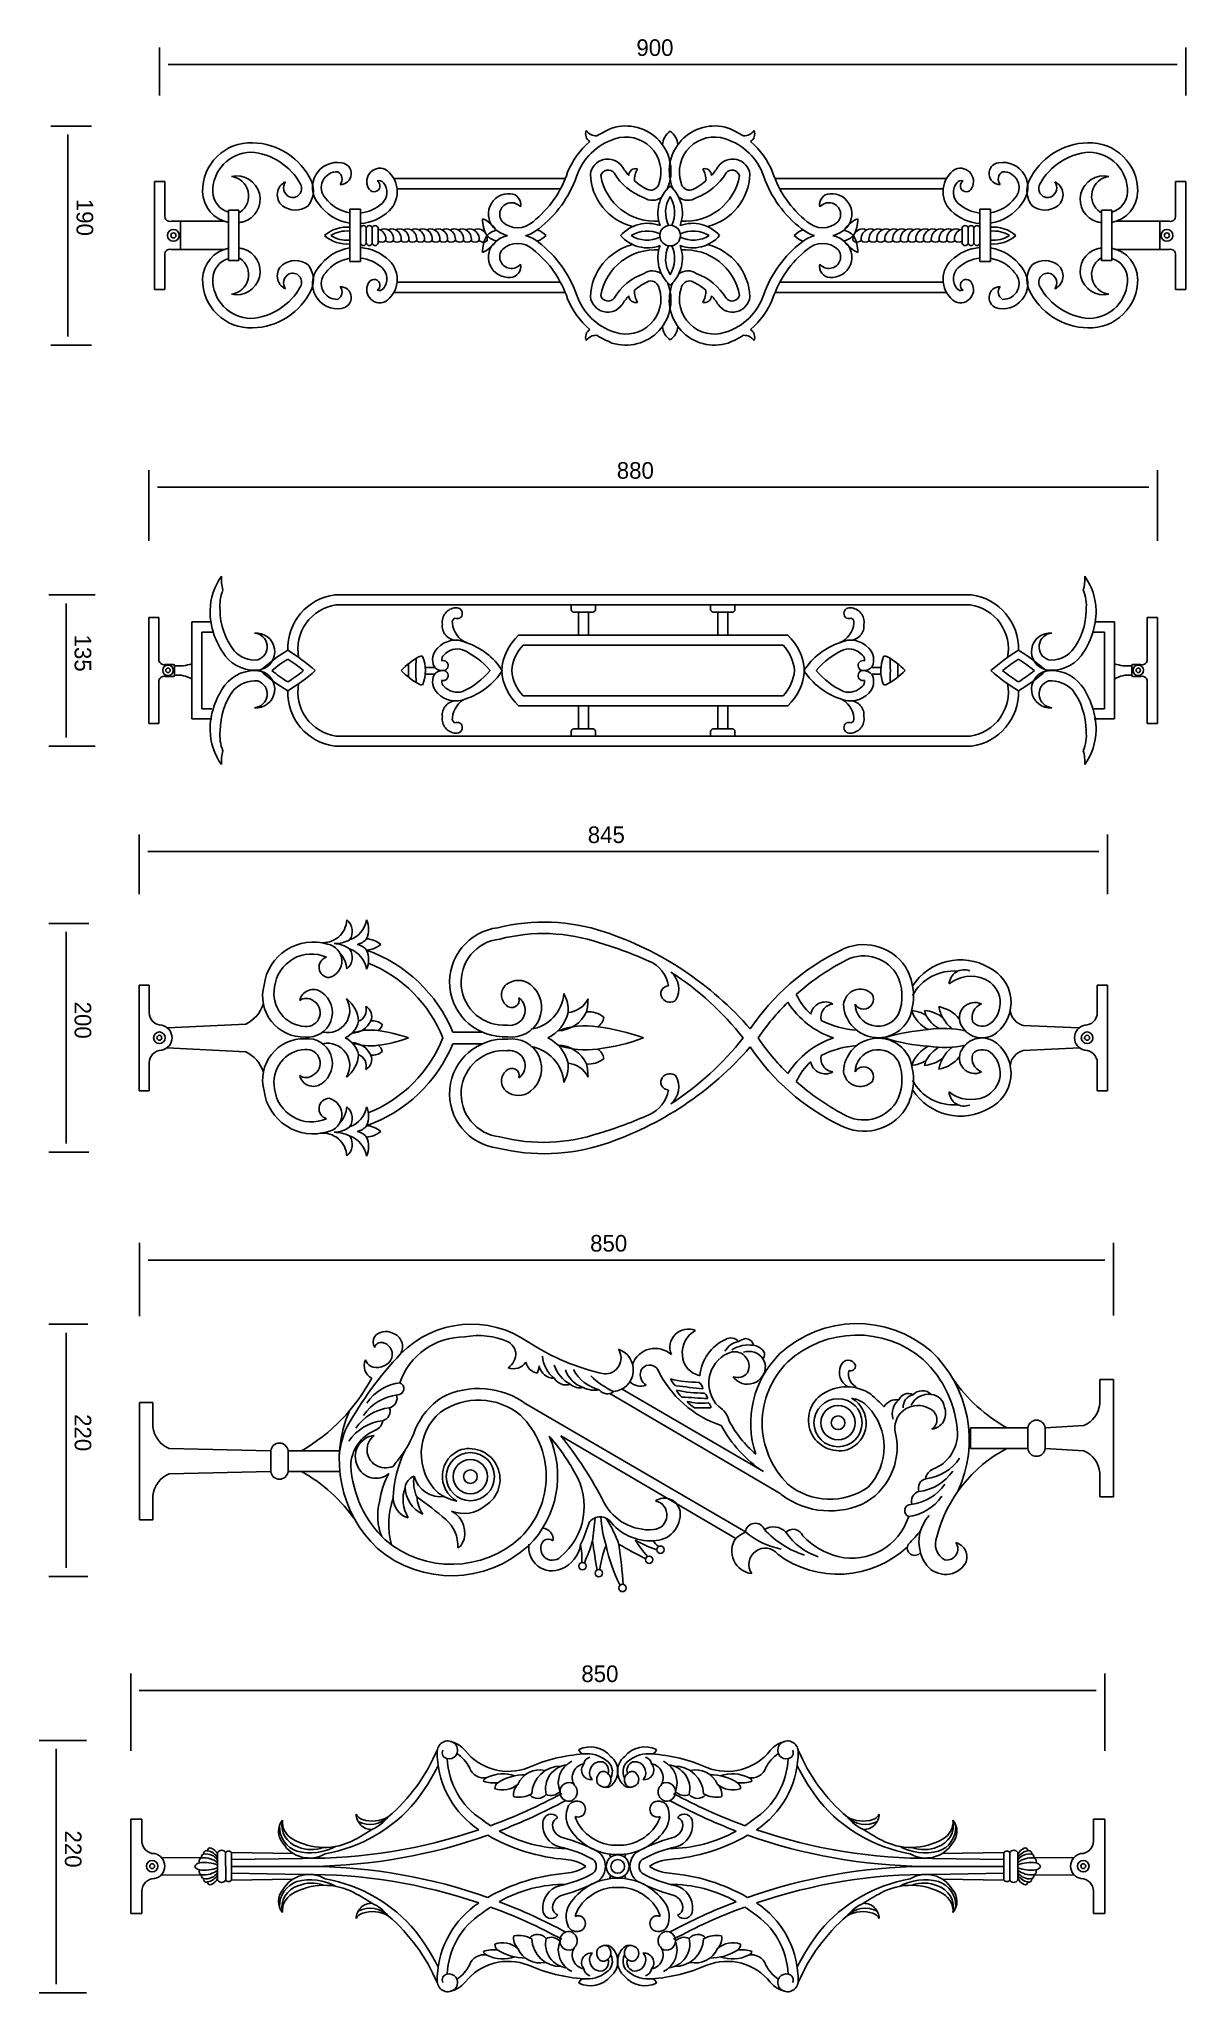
# Model space of a CAD drawing. Header units: metres. Extents: x 1388 to 2389, y -350 to 1355.
import ezdxf

# ---------------------------------------------------------------- set-up
doc = ezdxf.new("R2010")
doc.units = ezdxf.units.M
for name, color, linetype in [('3', 3, 'Continuous'), ('4', 4, 'Continuous'), ('7', 7, 'Continuous'), ('F', 4, 'Continuous')]:
    doc.layers.add(name, color=color, linetype=linetype)

msp = doc.modelspace()

# ---------------------------------------------------------------- texts
for s, p in [('900', (1909.55, 1340.75)), ('880', (1892.44, 971.82)), ('845', (1867.11, 653.9)), ('850', (1869.17, 297.38)), ('850', (1861.52, -78.26))]:
    msp.add_text(s, height=14.5).set_placement(p)
for s, p in [('190', (1420.98, 1216.06)), ('135', (1419.28, 835.77)), ('200', (1419.28, 515.49)), ('220', (1419.32, 155.51)), ('220', (1410.77, -207.81))]:
    msp.add_text(s, height=14.5, rotation=270).set_placement(p)

# ---------------------------------------------------------------- linework, layer by layer
at = {"layer": '3'}
for p, q in [((1493.38, 1306.16), (1493.38, 1348.25)), ((2389.12, 1306.16), (2389.12, 1348.25)), ((2381.62, 1333.25), (1500.88, 1333.25)), ((1434.1, 1279.57), (1398.48, 1279.57)), ((1413.48, 1095.98), (1413.48, 1272.07)), ((1434.1, 1088.48), (1398.48, 1088.48)), ((1484.11, 917.64), (1484.11, 979.32)), ((2364.18, 917.64), (2364.18, 979.32)), ((2356.68, 964.32), (1491.61, 964.32)), ((1437.09, 870.47), (1396.78, 870.47)), ((1411.78, 745.97), (1411.78, 862.97)), ((1437.09, 738.47), (1396.78, 738.47)), ((1475.58, 609.16), (1475.58, 661.4)), ((2320.58, 609.16), (2320.58, 661.4)), ((2313.08, 646.4), (1483.08, 646.4)), ((1431.66, 583.77), (1396.78, 583.77)), ((1411.78, 391.63), (1411.78, 576.27)), ((1431.66, 384.13), (1396.78, 384.13)), ((1475.87, 241.15), (1475.87, 304.88)), ((2318.37, 289.88), (1483.37, 289.88)), ((2325.87, 241.75), (2325.87, 304.88)), ((1430.73, 234.11), (1396.82, 234.11)), ((1411.82, 21.33), (1411.82, 226.61)), ((1430.73, 13.83), (1396.82, 13.83)), ((1468.22, -138.23), (1468.22, -70.76)), ((2318.22, -138.23), (2318.22, -70.76)), ((2310.72, -85.76), (1475.72, -85.76)), ((1429.72, -129.17), (1388.27, -129.17)), ((1403.27, -342.03), (1403.27, -136.67)), ((1618.43, -232.11), (1556.11, -233.08)), ((2168.02, -232.11), (2230.33, -233.08)), ((1626.92, -239.08), (1556.12, -239.08)), ((1618.43, -246.06), (1556.12, -245.08)), ((2159.52, -239.08), (2230.33, -239.08)), ((2168.02, -246.06), (2230.33, -245.08)), ((1429.72, -349.53), (1388.27, -349.53))]:
    msp.add_line(p, q, dxfattribs=at)
for centre, radius in [((1505.48, 1184.16), 2.18), ((2372.53, 1184.16), 2.18), ((1500.75, 804.63), 1.94), ((2347.54, 804.63), 1.94), ((1493.29, 483.98), 2.13), ((2302.88, 483.98), 2.13), ((2085.54, 148.03), 21), ((2085.54, 148.03), 15), ((2085.54, 148.03), 5.96), ((1764.67, 101), 21), ((1764.67, 101), 15), ((1764.67, 101), 5.96), ((1486.93, -238.93), 2.13), ((1893.22, -239.08), 6), ((2299.52, -238.93), 2.13)]:
    msp.add_circle(centre, radius, dxfattribs=at)
for centre, radius, start, end in [((1656.61, 1162.71), 25.3, 84.05, 122.69), ((1656.61, 1205.29), 25.3, 237.31, 275.95), ((2221.4, 1162.71), 25.3, 57.31, 95.95), ((2221.4, 1205.29), 25.3, 264.05, 302.69), ((1645.93, 595.98), 29.82, 269.57, 296.57), ((1645.4, 543.34), 22.83, 52.61, 89.2), ((1663.01, 579.5), 14.4, 281.65, 320.54), ((1663.01, 551.29), 14.4, 39.46, 78.35), ((1645.97, 503.39), 21.78, 295.98, 346.72), ((1660.91, 506.34), 18.39, 271.29, 335.71), ((1817.84, 513.49), 33, 295.98, 346.72), ((1840.48, 517.95), 27.87, 271.29, 335.71), ((2189.46, 518.54), 30.99, 208.6, 238.9), ((2204.18, 516.29), 30.99, 208.6, 232.18), ((1645.97, 464.23), 21.78, 13.28, 64.02), ((1660.91, 461.28), 18.39, 24.29, 88.71), ((1817.84, 454.16), 33, 13.28, 64.02), ((1840.48, 449.69), 27.87, 24.29, 88.71), ((2189.46, 449.1), 30.99, 121.1, 151.4), ((2204.18, 451.35), 30.99, 127.82, 151.4), ((1645.93, 371.66), 29.82, 63.43, 90.43), ((1645.4, 424.31), 22.83, 270.8, 307.39), ((1663.01, 416.35), 14.4, 281.65, 320.54), ((1663.01, 388.14), 14.4, 39.46, 78.35), ((1934.15, -10.4), 317.49, 136.52, 150.77), ((1854.44, 207.99), 26.92, 184.01, 232.62), ((2001.17, 202.68), 16.32, 99.1, 151.92), ((2007.62, 188.1), 27.79, 81.58, 122.08), ((2007.78, 195.64), 14.69, 33.95, 109.36), ((1865.33, 207.18), 28.9, 197.94, 242.22), ((1870.92, 202.3), 24.73, 199.06, 251.68), ((1886.26, 211.51), 35.99, 208.41, 255.39), ((1923.68, 246.5), 79.02, 226.87, 244.5), ((1705.66, 131.11), 41.44, 96.42, 145.66), ((1708.44, 141.78), 41.44, 96.42, 145.66), ((1965.17, 296.45), 113.23, 256.75, 269.5), ((1953.67, 192.77), 15.85, 204.32, 232.33), ((2328.55, 3585.03), 3426.46, 263.56, 263.95), ((1958.59, 182.43), 15.17, 203.51, 232.15), ((1967.29, 279.71), 105.78, 257.66, 270.84), ((1959.65, 176.64), 8, 7.18, 55.53), ((1959, 164.05), 13.96, 21.1, 45.13), ((2153.14, 162.01), 10.7, 102.65, 184.82), ((2164.59, 155.77), 17.1, 82.29, 153.59), ((1698.83, 119.88), 41.44, 96.42, 145.66), ((2151.24, 3318.54), 3154.56, 266.33, 266.74), ((1967.33, 227.2), 62.1, 257.39, 274.61), ((1968.96, 178.08), 19.04, 217.1, 242.65), ((1989.35, 1414.3), 1253.46, 268.67, 269.32), ((1969.61, 161.14), 4.96, 357.45, 56.98), ((2147.95, 156.03), 15.08, 127.9, 198.42), ((1722.79, 113.1), 72.88, 154.36, 174.12), ((1692.8, 108.64), 41.44, 96.42, 145.66), ((1792.1, 80.57), 94.73, 153.19, 178.99), ((2151.37, 129.16), 41.44, 276.42, 325.66), ((2157.41, 140.39), 41.44, 276.42, 325.66), ((1720.28, 89.63), 12.76, 111.14, 170.15), ((1744.05, 95.97), 28.91, 168.9, 206.52), ((1738.49, 106.86), 23.43, 193.14, 279.87), ((2144.54, 117.92), 41.44, 276.42, 325.66), ((2141.76, 107.25), 41.44, 276.42, 325.66), ((1753.59, 94.61), 119.52, 333.78, 343.6), ((1877.98, 54), 11.91, 47.53, 144.81), ((2109.54, 26.94), 238.91, 170.87, 175.71), ((1981.07, 71.22), 102.6, 183.01, 197.22), ((1776.7, -1.2), 125.29, 20.09, 31.71), ((1921.71, 89.74), 44.73, 217.07, 273.18), ((2030.71, 3.79), 55.4, 118.04, 128.51), ((2052.17, 111.42), 75.53, 231.03, 257.55), ((2081.12, 110.15), 81.47, 222.75, 252.26), ((2084.6, 81.99), 53.44, 213.59, 252.26), ((1999.72, 183.19), 204.04, 316.19, 320.8), ((2190.06, 44.13), 33.96, 137.71, 195.89), ((1745.11, -140.01), 5.05, 152.55, 263.12), ((1843.65, -177.02), 25.45, 89.07, 177.52), ((1851.57, -171.51), 21.3, 96.8, 192.94), ((1862.34, -166.17), 20.93, 116.2, 201.76), ((1866.7, -167.07), 26.26, 51.57, 96.97), ((1871.24, -150.92), 7.6, 107.42, 170.27), ((1877.15, -156.32), 11.44, 330.82, 59.14), ((1909.3, -156.32), 11.44, 120.86, 209.18), ((1919.75, -167.07), 26.26, 83.03, 128.43), ((1915.21, -150.92), 7.6, 9.73, 72.58), ((1924.1, -166.17), 20.93, 338.24, 63.8), ((1934.87, -171.51), 21.3, 347.06, 83.2), ((1942.79, -177.02), 25.45, 2.48, 90.93), ((2041.33, -140.01), 5.05, 276.88, 27.45), ((1793.28, -189.85), 31.57, 70.95, 116.66), ((1812.59, -203.99), 44.9, 89.82, 122.38), ((1825.47, -176.02), 21.18, 77.8, 156.4), ((1850.69, -173.72), 7.79, 57.38, 181.55), ((1880.49, -163.69), 6.88, 289.63, 52.56), ((1905.96, -163.69), 6.88, 127.44, 250.37), ((1935.76, -173.72), 7.79, 358.45, 122.62), ((1960.98, -176.02), 21.18, 23.6, 102.2), ((1973.86, -203.99), 44.9, 57.62, 90.18), ((1993.17, -189.85), 31.57, 63.34, 109.05), ((1620.33, -204.83), 22.14, 177.84, 251.63), ((1620.05, -203.01), 19.91, 167.66, 252.98), ((1677.24, -180.54), 21.96, 241.57, 316.37), ((1665.19, -174.59), 34.96, 292.66, 322.24), ((2109.21, -180.54), 21.96, 223.63, 298.43), ((2121.26, -174.59), 34.96, 217.76, 247.34), ((2166.39, -203.01), 19.91, 287.02, 12.34), ((2166.12, -204.83), 22.14, 288.37, 2.16), ((1624.94, -179.86), 47.42, 255.86, 298.31), ((2161.51, -179.86), 47.42, 241.69, 284.14), ((1532.46, -268.69), 32.95, 69.29, 96.96), ((1531.96, -251.08), 19.51, 51.48, 95.4), ((1534.06, -240.13), 11.91, 32.48, 100.39), ((1533.28, -237.96), 12.61, 30.85, 80.96), ((1625.88, -195.67), 28.84, 246.16, 291.21), ((2160.57, -195.67), 28.84, 248.79, 293.84), ((2253.16, -237.96), 12.61, 99.04, 149.15), ((2252.38, -240.13), 11.91, 79.61, 147.52), ((2254.48, -251.08), 19.51, 84.6, 128.52), ((2253.98, -268.69), 32.95, 83.04, 110.71), ((1532.46, -209.47), 32.95, 263.04, 290.71), ((1531.96, -227.08), 19.51, 264.6, 308.52), ((1534.06, -238.03), 11.91, 259.61, 327.52), ((1533.28, -240.2), 12.61, 279.04, 329.15), ((1620.33, -273.33), 22.14, 108.37, 182.16), ((1624.94, -298.3), 47.42, 61.69, 104.14), ((1625.88, -282.5), 28.84, 68.79, 113.84), ((2161.51, -298.3), 47.42, 75.86, 118.31), ((2160.57, -282.5), 28.84, 66.16, 111.21), ((2166.12, -273.33), 22.14, 357.84, 71.63), ((2253.98, -209.47), 32.95, 249.29, 276.96), ((2254.48, -227.08), 19.51, 231.48, 275.4), ((2252.38, -238.03), 11.91, 212.48, 280.39), ((2253.16, -240.2), 12.61, 210.85, 260.96), ((1620.05, -275.16), 19.91, 107.02, 192.34), ((1665.19, -303.58), 34.96, 37.76, 67.34), ((2121.26, -303.58), 34.96, 112.66, 142.24), ((2166.39, -275.16), 19.91, 347.66, 72.98), ((1677.24, -297.63), 21.96, 43.63, 118.43), ((2109.21, -297.63), 21.96, 61.57, 136.37), ((1843.65, -301.15), 25.45, 182.48, 270.93), ((1851.57, -306.66), 21.3, 167.06, 263.2), ((1862.34, -311.99), 20.93, 158.24, 243.8), ((1850.69, -304.45), 7.79, 178.45, 302.62), ((1935.76, -304.45), 7.79, 237.38, 1.55), ((1924.1, -311.99), 20.93, 296.2, 21.76), ((1934.87, -306.66), 21.3, 276.8, 12.94), ((1942.79, -301.15), 25.45, 269.07, 357.52), ((1793.28, -288.32), 31.57, 243.34, 289.05), ((1812.59, -274.18), 44.9, 237.62, 270.18), ((1825.47, -302.15), 21.18, 203.6, 282.2), ((1880.49, -314.47), 6.88, 307.44, 70.37), ((1877.15, -321.85), 11.44, 300.86, 29.18), ((1909.3, -321.85), 11.44, 150.82, 239.14), ((1905.96, -314.47), 6.88, 109.63, 232.56), ((1960.98, -302.15), 21.18, 257.8, 336.4), ((1973.86, -274.18), 44.9, 269.82, 302.38), ((1993.17, -288.32), 31.57, 250.95, 296.66), ((1745.11, -338.15), 5.05, 96.88, 207.45), ((1866.7, -311.1), 26.26, 263.03, 308.43), ((1871.24, -327.25), 7.6, 189.73, 252.58), ((1919.75, -311.1), 26.26, 231.57, 276.97), ((1915.21, -327.25), 7.6, 287.42, 350.27), ((2041.33, -338.15), 5.05, 332.55, 83.12)]:
    msp.add_arc(centre, radius, start, end, dxfattribs=at)
at = {"layer": '4'}
for p, q in [((1488.88, 1136.82), (1488.88, 1231.18)), ((1488.88, 1231.18), (1497.88, 1231.18)), ((1497.88, 1231.18), (1497.88, 1201.32)), ((2389.12, 1231.18), (2380.12, 1231.18)), ((2380.12, 1231.18), (2380.12, 1201.32)), ((2389.12, 1136.82), (2389.12, 1231.18)), ((1503.51, 1196.46), (1549.81, 1196.46)), ((1511.74, 1196.46), (1511.74, 1171.94)), ((1553.53, 1162.3), (1553.53, 1206.19)), ((1553.53, 1206.19), (1562.67, 1206.19)), ((1562.67, 1206.19), (1562.67, 1162.3)), ((1659.58, 1161.3), (1659.58, 1206.91)), ((1659.58, 1206.91), (1668.71, 1206.91)), ((1668.71, 1206.91), (1668.71, 1161.3)), ((2209.29, 1206.91), (2209.29, 1161.3)), ((2218.43, 1206.91), (2209.29, 1206.91)), ((2218.43, 1161.3), (2218.43, 1206.91)), ((2315.34, 1206.19), (2315.34, 1162.3)), ((2324.47, 1206.19), (2315.34, 1206.19)), ((2324.47, 1162.3), (2324.47, 1206.19)), ((2374.5, 1196.46), (2328.19, 1196.46)), ((2366.27, 1196.46), (2366.27, 1171.94)), ((1497.88, 1167.08), (1497.88, 1136.82)), ((1551.09, 1171.94), (1503.51, 1171.94)), ((1562.67, 1162.3), (1553.53, 1162.3)), ((1668.71, 1161.3), (1659.58, 1161.3)), ((2209.29, 1161.3), (2218.43, 1161.3)), ((2315.34, 1162.3), (2324.47, 1162.3)), ((2326.91, 1171.94), (2374.5, 1171.94)), ((2380.12, 1167.08), (2380.12, 1136.82)), ((1497.88, 1136.82), (1488.88, 1136.82)), ((2380.12, 1136.82), (2389.12, 1136.82)), ((1646.31, 870.47), (2201.99, 870.47)), ((1647.37, 861.67), (1852.67, 861.67)), ((1852.67, 861.67), (1852.67, 857.68)), ((1873.89, 861.67), (1852.67, 861.67)), ((1854.87, 855.48), (1871.69, 855.48)), ((1858.92, 835.27), (1858.92, 855.48)), ((1867.72, 835.27), (1867.72, 855.48)), ((1873.89, 861.67), (2200.93, 861.67)), ((1873.89, 857.68), (1873.89, 861.67)), ((1974.32, 861.67), (1974.32, 857.68)), ((1995.54, 861.67), (1974.32, 861.67)), ((1976.52, 855.48), (1993.34, 855.48)), ((1980.57, 835.27), (1980.57, 855.48)), ((1989.37, 835.27), (1989.37, 855.48)), ((1995.54, 857.68), (1995.54, 861.67)), ((1484.11, 758.34), (1484.11, 850.6)), ((1484.11, 850.6), (1492.91, 850.6)), ((1492.91, 850.6), (1492.91, 814.37)), ((1530.34, 846.79), (1521.54, 846.79)), ((1521.54, 846.79), (1521.54, 762.16)), ((1538.48, 846.79), (1530.34, 846.79)), ((1540.33, 837.99), (1530.34, 837.99)), ((1530.34, 837.99), (1530.34, 770.96)), ((2307.96, 837.99), (2317.96, 837.99)), ((2309.81, 846.79), (2317.96, 846.79)), ((2317.96, 846.79), (2326.76, 846.79)), ((2317.96, 837.99), (2317.96, 770.96)), ((2326.76, 846.79), (2326.76, 762.16)), ((2364.18, 850.6), (2355.38, 850.6)), ((2355.38, 850.6), (2355.38, 814.37)), ((2364.18, 758.34), (2364.18, 850.6)), ((2041.59, 835.27), (1806.7, 835.27)), ((2037.67, 826.47), (1810.62, 826.47)), ((1498.41, 809.62), (1505.42, 809.62)), ((1506.52, 808.52), (1506.52, 800.42)), ((1733.36, 807.14), (1725.32, 807.14)), ((2114.94, 807.14), (2122.97, 807.14)), ((2341.77, 808.52), (2341.77, 800.42)), ((2349.88, 809.62), (2342.87, 809.62)), ((1492.91, 794.57), (1492.91, 758.34)), ((1505.42, 799.32), (1498.41, 799.32)), ((1733.04, 801.33), (1725.3, 801.33)), ((2115.25, 801.33), (2122.99, 801.33)), ((2342.87, 799.32), (2349.88, 799.32)), ((2355.38, 794.57), (2355.38, 758.34)), ((1539.14, 770.96), (1530.34, 770.96)), ((2041.59, 773.67), (1806.7, 773.67)), ((2037.67, 782.47), (1810.62, 782.47)), ((1858.92, 773.67), (1858.92, 753.46)), ((1867.72, 773.67), (1867.72, 753.46)), ((1980.57, 773.67), (1980.57, 753.46)), ((1989.37, 773.67), (1989.37, 753.46)), ((2309.16, 770.96), (2317.96, 770.96)), ((1492.91, 758.34), (1484.11, 758.34)), ((1521.54, 762.16), (1530.34, 762.16)), ((1530.34, 762.16), (1539.14, 762.16)), ((1852.67, 747.27), (1852.67, 751.26)), ((1854.87, 753.46), (1871.69, 753.46)), ((1873.89, 751.26), (1873.89, 747.27)), ((1974.32, 747.27), (1974.32, 751.26)), ((1976.52, 753.46), (1993.34, 753.46)), ((1995.54, 751.26), (1995.54, 747.27)), ((2317.96, 762.16), (2309.16, 762.16)), ((2326.76, 762.16), (2317.96, 762.16)), ((2355.38, 758.34), (2364.18, 758.34)), ((1646.31, 738.47), (2201.99, 738.47)), ((1647.37, 747.27), (1852.67, 747.27)), ((1873.89, 747.27), (1852.67, 747.27)), ((1873.89, 747.27), (2200.93, 747.27)), ((1995.54, 747.27), (1974.32, 747.27)), ((1475.58, 437.69), (1475.58, 529.95)), ((1475.58, 529.95), (1484.38, 529.95)), ((1484.38, 529.95), (1484.38, 505.9)), ((2320.58, 529.95), (2311.78, 529.95)), ((2311.78, 529.95), (2311.78, 505.9)), ((2320.58, 437.69), (2320.58, 529.95)), ((1500.27, 492.57), (1568.57, 495.84)), ((2295.89, 492.57), (2246.96, 494.82)), ((1749.42, 488.82), (1775.2, 488.82)), ((1749.42, 478.82), (1775.2, 478.82)), ((1484.38, 462.13), (1484.38, 437.69)), ((1568.57, 471.8), (1499.77, 475.07)), ((2246.95, 472.82), (2296.4, 475.07)), ((2311.78, 462.13), (2311.78, 437.69)), ((1484.38, 437.69), (1475.58, 437.69)), ((2311.78, 437.69), (2320.58, 437.69)), ((2035.13, 86.31), (1886.41, 173.54)), ((2020.43, 105.37), (1896.99, 177.44)), ((2325.87, 185.65), (2314.07, 185.65)), ((2314.07, 185.65), (2314.07, 164.6)), ((2325.87, 83.39), (2325.87, 185.65)), ((1475.87, 63.39), (1475.87, 165.65)), ((1475.87, 165.65), (1487.67, 165.65)), ((1487.67, 165.65), (1487.67, 144.6)), ((2004.67, 52.69), (1812.99, 164.6)), ((1996.21, 47.15), (1843.53, 136.69)), ((2251.21, 143.52), (2201.21, 143.52)), ((2201.21, 125.52), (2201.21, 143.52)), ((2251.21, 125.52), (2251.21, 143.52)), ((2300.07, 145.6), (2266.21, 143.52)), ((2266.21, 125.52), (2266.21, 143.52)), ((1501.67, 125.6), (1590.54, 123.52)), ((1590.54, 105.52), (1590.54, 123.52)), ((1605.54, 105.52), (1605.54, 123.52)), ((1605.54, 123.52), (1650.46, 123.52)), ((2251.21, 125.52), (2201.21, 125.52)), ((2300.07, 123.43), (2266.21, 125.52)), ((1501.67, 103.43), (1590.54, 105.52)), ((1605.54, 105.52), (1650.69, 105.52)), ((2314.07, 83.39), (2314.07, 104.43)), ((1487.67, 63.39), (1487.67, 84.43)), ((2314.07, 83.39), (2325.87, 83.39)), ((1487.67, 63.39), (1475.87, 63.39)), ((1468.22, -280.21), (1468.22, -197.95)), ((1468.22, -197.95), (1478.02, -197.95)), ((1478.02, -197.95), (1478.02, -217)), ((2318.22, -197.95), (2308.42, -197.95)), ((2308.42, -197.95), (2308.42, -217)), ((2318.22, -280.21), (2318.22, -197.95)), ((1494.99, -231.35), (1529.77, -231.77)), ((1544.11, -227.08), (1544.12, -251.08)), ((1556.11, -227.08), (1610.38, -228)), ((1556.11, -227.08), (1556.12, -251.08)), ((2230.34, -227.08), (2176.07, -228)), ((2230.34, -227.08), (2230.32, -251.08)), ((2242.34, -227.08), (2242.32, -251.08)), ((2291.46, -231.35), (2256.68, -231.77)), ((1529.77, -246.4), (1494.61, -246.81)), ((1556.11, -251.08), (1610.05, -250.18)), ((2230.34, -251.08), (2176.4, -250.18)), ((2256.68, -246.4), (2291.84, -246.81)), ((1478.02, -260.77), (1478.02, -280.21)), ((2308.42, -260.77), (2308.42, -280.21)), ((1478.02, -280.21), (1468.22, -280.21)), ((2308.42, -280.21), (2318.22, -280.21))]:
    msp.add_line(p, q, dxfattribs=at)
for centre, radius in [((1505.48, 1184.16), 5.15), ((2372.53, 1184.16), 5.15), ((1930.58, 37.23), 3.21), ((1862.54, 22.94), 3.21), ((1876.76, 16.74), 3.21), ((1920.73, 28.49), 3.21), ((1897.43, 3.86), 3.21), ((1893.22, -239.08), 10)]:
    msp.add_circle(centre, radius, dxfattribs=at)
for centre, radius, start, end in [((1900.27, 1240.19), 39.46, 337.26, 107.74), ((1977.73, 1240.19), 39.46, 72.26, 202.74), ((1573, 1223.02), 42.02, 87.89, 181.1), ((1573.23, 1206.87), 58.15, 25.14, 88.7), ((1914.58, 1212.63), 70.26, 130.61, 157.75), ((1905.79, 1219.64), 50.99, 107.08, 161.86), ((1873.21, 1272.67), 7.99, 158.17, 236.94), ((1874.57, 1281.69), 10.66, 214.59, 272.24), ((1934.57, 1170.07), 117.23, 113.27, 120.54), ((1900.46, 1239.5), 30.45, 342.07, 108.46), ((1948.29, 1261.95), 16.07, 125.31, 175.3), ((1929.71, 1261.95), 16.07, 4.7, 54.69), ((1977.55, 1239.5), 30.45, 71.54, 197.93), ((1972.21, 1219.64), 50.99, 18.14, 72.92), ((1943.44, 1170.07), 117.23, 59.46, 66.73), ((2003.43, 1281.69), 10.66, 267.76, 325.41), ((2004.79, 1272.67), 7.99, 303.06, 21.83), ((1963.42, 1212.63), 70.26, 22.25, 49.39), ((2304.77, 1206.87), 58.15, 91.3, 154.86), ((2305, 1223.02), 42.02, 358.9, 92.11), ((1573.81, 1222.7), 34, 91.1, 181.15), ((1569.51, 1203.61), 53.21, 28.21, 86.07), ((1648.7, 1226.09), 21.79, 80.48, 219.44), ((1651.17, 1238.09), 9.55, 268.82, 83.15), ((1884.56, 1235.57), 15.25, 35.79, 172.75), ((1993.45, 1235.57), 15.25, 7.25, 144.21), ((2226.84, 1238.09), 9.55, 96.85, 271.18), ((2229.3, 1226.09), 21.79, 320.56, 99.52), ((2308.5, 1203.61), 53.21, 93.93, 151.79), ((2304.19, 1222.7), 34, 358.85, 88.9), ((1554.09, 1218.54), 17.1, 304.61, 82.58), ((1560.84, 1215.63), 20.37, 285.42, 102.86), ((1608.62, 1219.63), 12.51, 115.1, 230.13), ((1610.42, 1225.74), 8.81, 143.71, 242.96), ((1609.61, 1224.97), 7.77, 245.67, 29.19), ((1607.18, 1223.15), 20.51, 319.17, 24.28), ((1648.29, 1225.91), 13.76, 87.34, 222.21), ((1645.29, 1233.24), 7.37, 320.39, 60.47), ((1685.84, 1231.18), 11.58, 68.42, 217.34), ((1680.6, 1227.36), 5.1, 218.96, 57.84), ((1685.06, 1227.21), 4.8, 37.37, 111.36), ((1678.51, 1221.82), 13.28, 313.09, 38.66), ((1677.46, 1222.3), 23.36, 314.59, 57.23), ((1762.22, 1268.31), 92.05, 308.34, 341.59), ((1763.61, 1268.79), 99.45, 307.58, 340.45), ((1918.07, 1239.12), 48.67, 181.91, 256.05), ((1884.94, 1234.42), 6.73, 38.69, 163.96), ((1925.93, 1244.63), 48.19, 189.98, 274.3), ((1933.12, 1263.93), 49.83, 210.52, 250.17), ((1941.98, 1271.87), 52.72, 211.28, 222.15), ((1909.04, 1236.36), 6.14, 76.29, 178.86), ((1928.74, 1232.19), 20.88, 150.93, 181.43), ((1941.98, 1271.87), 52.72, 229.69, 245.74), ((1921.96, 1231.16), 7.54, 257.4, 352.11), ((1952.07, 1244.63), 48.19, 265.7, 350.02), ((1956.04, 1231.16), 7.54, 187.89, 282.6), ((1936.03, 1271.87), 52.72, 294.26, 310.31), ((1944.89, 1263.93), 49.83, 289.83, 329.48), ((1968.96, 1236.36), 6.14, 1.14, 103.71), ((1949.26, 1232.19), 20.88, 358.57, 29.07), ((1959.94, 1239.12), 48.67, 283.95, 358.09), ((1936.03, 1271.87), 52.72, 317.85, 328.72), ((1993.06, 1234.42), 6.73, 16.04, 141.31), ((2114.39, 1268.79), 99.45, 199.55, 232.42), ((2115.79, 1268.31), 92.05, 198.41, 231.66), ((2200.54, 1222.3), 23.36, 122.77, 225.41), ((2199.5, 1221.82), 13.28, 141.34, 226.91), ((2192.16, 1231.18), 11.58, 322.66, 111.58), ((2192.94, 1227.21), 4.8, 68.64, 142.63), ((2197.4, 1227.36), 5.1, 122.16, 321.04), ((2232.71, 1233.24), 7.37, 119.53, 219.61), ((2229.72, 1225.91), 13.76, 317.79, 92.66), ((2270.83, 1223.15), 20.51, 155.72, 220.83), ((2268.39, 1224.97), 7.77, 150.81, 294.33), ((2267.59, 1225.74), 8.81, 297.04, 36.29), ((2269.39, 1219.63), 12.51, 309.87, 64.9), ((2317.17, 1215.63), 20.37, 77.14, 254.58), ((2323.91, 1218.54), 17.1, 97.42, 235.39), ((1558.79, 1222.77), 27.8, 181.16, 259.1), ((1558.79, 1222.77), 18.98, 182.29, 253.93), ((1665.65, 1235.14), 40.8, 214.13, 261.45), ((1664.94, 1237.25), 33.83, 217.49, 260.89), ((1664.94, 1237.25), 33.83, 276.41, 312.03), ((1798.28, 1202.73), 17.88, 85.51, 229.92), ((1800.36, 1202.49), 10.14, 98.92, 219.67), ((1800.66, 1202.97), 9.72, 38.03, 101.13), ((1799.1, 1211.11), 9.47, 346.88, 86.46), ((1923.59, 1227.92), 13.13, 235.83, 306.9), ((1954.42, 1227.92), 13.13, 233.1, 304.17), ((2078.91, 1211.11), 9.47, 93.54, 193.12), ((2077.34, 1202.97), 9.72, 78.87, 141.97), ((2079.72, 1202.73), 17.88, 310.08, 94.49), ((2077.65, 1202.49), 10.14, 320.33, 81.08), ((2213.07, 1237.25), 33.83, 227.97, 263.59), ((2213.07, 1237.25), 33.83, 279.11, 322.51), ((2212.36, 1235.14), 40.8, 278.55, 325.87), ((2319.21, 1222.77), 18.98, 286.07, 357.71), ((2319.21, 1222.77), 27.8, 280.9, 358.84), ((1502.4, 1200.86), 4.54, 174.19, 284.14), ((1558.79, 1222.77), 18.98, 281.78, 285.31), ((1558.79, 1222.77), 27.8, 278.02, 285.57), ((1611.84, 1224.49), 18.31, 232.12, 306.34), ((1665.65, 1235.14), 40.8, 274.31, 313.75), ((1805.89, 1210.49), 19.67, 227.32, 313.05), ((2072.11, 1210.49), 19.67, 226.95, 312.68), ((2212.36, 1235.14), 40.8, 226.25, 265.69), ((2266.16, 1224.49), 18.31, 233.66, 307.88), ((2319.21, 1222.77), 27.8, 254.43, 261.98), ((2319.21, 1222.77), 18.98, 254.69, 258.22), ((2375.6, 1200.86), 4.54, 255.86, 5.81), ((1798.28, 1165.27), 17.88, 130.08, 274.49), ((1804.93, 1212.96), 30.04, 232.78, 254.66), ((1804.93, 1155.03), 30.04, 105.34, 127.22), ((1805.89, 1157.51), 19.67, 46.95, 132.68), ((1804.93, 1212.96), 30.04, 285.34, 310.08), ((1804.93, 1155.03), 30.04, 49.92, 74.66), ((1814.16, 1166.42), 24.23, 46.49, 68.57), ((1814.16, 1201.57), 24.23, 291.43, 313.51), ((1763.61, 1099.2), 99.45, 19.55, 52.42), ((2114.39, 1099.2), 99.45, 127.58, 160.45), ((2073.07, 1212.96), 30.04, 229.92, 254.66), ((2073.07, 1155.03), 30.04, 105.34, 130.08), ((2072.11, 1157.51), 19.67, 47.32, 133.05), ((2079.72, 1165.27), 17.88, 265.51, 49.92), ((2073.07, 1212.96), 30.04, 285.34, 307.22), ((2073.07, 1155.03), 30.04, 52.78, 74.66), ((1502.4, 1167.54), 4.54, 75.86, 185.81), ((1558.79, 1145.63), 27.8, 100.9, 178.84), ((1558.79, 1145.63), 18.98, 106.07, 177.71), ((1554.09, 1149.87), 17.1, 277.42, 55.39), ((1560.84, 1152.77), 20.37, 257.14, 74.58), ((1558.79, 1145.63), 18.98, 74.69, 78.22), ((1558.79, 1145.63), 27.8, 74.43, 81.98), ((1611.84, 1143.92), 18.31, 53.66, 127.88), ((1665.65, 1132.86), 40.8, 98.55, 145.87), ((1664.94, 1130.75), 33.83, 99.11, 142.51), ((1665.65, 1132.86), 40.8, 46.25, 85.69), ((1664.94, 1130.75), 33.83, 47.97, 83.59), ((1677.46, 1145.69), 23.36, 302.77, 45.41), ((1800.36, 1165.5), 10.14, 140.33, 261.08), ((1762.22, 1099.69), 92.05, 18.41, 51.66), ((1918.07, 1128.88), 48.67, 103.95, 178.09), ((1925.93, 1123.36), 48.19, 85.7, 170.02), ((1952.07, 1123.36), 48.19, 9.98, 94.3), ((1959.94, 1128.88), 48.67, 1.91, 76.05), ((2115.79, 1099.69), 92.05, 128.34, 161.59), ((2077.65, 1165.5), 10.14, 278.92, 39.67), ((2200.54, 1145.69), 23.36, 134.59, 237.23), ((2212.36, 1132.86), 40.8, 94.31, 133.75), ((2213.07, 1130.75), 33.83, 96.41, 132.03), ((2212.36, 1132.86), 40.8, 34.13, 81.45), ((2213.07, 1130.75), 33.83, 37.49, 80.89), ((2266.16, 1143.92), 18.31, 52.12, 126.34), ((2317.17, 1152.77), 20.37, 105.42, 282.86), ((2323.91, 1149.87), 17.1, 124.61, 262.58), ((2319.21, 1145.63), 27.8, 98.02, 105.57), ((2319.21, 1145.63), 18.98, 101.78, 105.31), ((2319.21, 1145.63), 18.98, 2.29, 73.93), ((2319.21, 1145.63), 27.8, 1.16, 79.1), ((2375.6, 1167.54), 4.54, 354.19, 104.14), ((1573, 1145.39), 42.02, 178.9, 272.11), ((1573.81, 1145.71), 34, 178.85, 268.9), ((1608.62, 1148.77), 12.51, 129.87, 244.9), ((1610.42, 1142.66), 8.81, 117.04, 216.29), ((1609.61, 1143.43), 7.77, 330.81, 114.33), ((1607.18, 1145.26), 20.51, 335.72, 40.83), ((1648.7, 1141.91), 21.79, 140.56, 279.52), ((1648.29, 1142.09), 13.76, 137.79, 272.66), ((1685.84, 1136.82), 11.58, 142.66, 291.58), ((1680.6, 1140.63), 5.1, 302.16, 141.04), ((1678.51, 1146.18), 13.28, 321.34, 46.91), ((1800.66, 1165.02), 9.72, 258.87, 321.97), ((1799.1, 1156.89), 9.47, 273.54, 13.12), ((1900.27, 1127.81), 39.46, 252.26, 22.74), ((1933.12, 1104.06), 49.83, 109.83, 149.48), ((1941.98, 1096.13), 52.72, 114.26, 130.31), ((1923.59, 1140.07), 13.13, 53.1, 124.17), ((1921.96, 1136.83), 7.54, 7.89, 102.6), ((1977.73, 1127.81), 39.46, 157.26, 287.74), ((1954.42, 1140.07), 13.13, 55.83, 126.9), ((1956.04, 1136.83), 7.54, 77.4, 172.11), ((1936.03, 1096.13), 52.72, 49.69, 65.74), ((1944.89, 1104.06), 49.83, 30.52, 70.17), ((2078.91, 1156.89), 9.47, 166.88, 266.46), ((2077.34, 1165.02), 9.72, 218.03, 281.13), ((2199.5, 1146.18), 13.28, 133.09, 218.66), ((2192.16, 1136.82), 11.58, 248.42, 37.34), ((2197.4, 1140.63), 5.1, 38.96, 237.84), ((2229.3, 1141.91), 21.79, 260.48, 39.44), ((2229.72, 1142.09), 13.76, 267.34, 42.21), ((2270.83, 1145.26), 20.51, 139.17, 204.28), ((2268.39, 1143.43), 7.77, 65.67, 209.19), ((2267.59, 1142.66), 8.81, 323.71, 62.96), ((2269.39, 1148.77), 12.51, 295.1, 50.13), ((2305, 1145.39), 42.02, 267.89, 1.1), ((2304.19, 1145.71), 34, 271.1, 1.15), ((1569.51, 1164.8), 53.21, 273.93, 331.79), ((1573.23, 1161.53), 58.15, 271.3, 334.86), ((1645.29, 1134.76), 7.37, 299.53, 39.61), ((1651.17, 1129.9), 9.55, 276.85, 91.18), ((1685.06, 1140.79), 4.8, 248.64, 322.63), ((1914.58, 1155.36), 70.26, 202.25, 229.39), ((1905.79, 1148.36), 50.99, 198.14, 252.92), ((1884.56, 1132.42), 15.25, 187.25, 324.21), ((1884.94, 1133.57), 6.73, 196.04, 321.31), ((1900.46, 1128.5), 30.45, 251.54, 17.93), ((1941.98, 1096.13), 52.72, 137.85, 148.72), ((1909.04, 1131.63), 6.14, 181.14, 283.71), ((1928.74, 1135.81), 20.88, 178.57, 209.07), ((1977.55, 1128.5), 30.45, 162.07, 288.46), ((1968.96, 1131.63), 6.14, 256.29, 358.86), ((1949.26, 1135.81), 20.88, 330.93, 1.43), ((1936.03, 1096.13), 52.72, 31.28, 42.15), ((1993.45, 1132.42), 15.25, 215.79, 352.75), ((1972.21, 1148.36), 50.99, 287.08, 341.86), ((1993.06, 1133.57), 6.73, 218.69, 343.96), ((1963.42, 1155.36), 70.26, 310.61, 337.75), ((2192.94, 1140.79), 4.8, 217.37, 291.36), ((2226.84, 1129.9), 9.55, 88.82, 263.15), ((2232.71, 1134.76), 7.37, 140.39, 240.47), ((2304.77, 1161.53), 58.15, 205.14, 268.7), ((2308.5, 1164.8), 53.21, 208.21, 266.07), ((1873.21, 1095.33), 7.99, 123.06, 201.83), ((1874.57, 1086.31), 10.66, 87.76, 145.41), ((1934.57, 1197.92), 117.23, 239.46, 246.73), ((1948.29, 1106.05), 16.07, 184.7, 234.69), ((1929.71, 1106.05), 16.07, 305.31, 355.3), ((1943.44, 1197.92), 117.23, 293.27, 300.54), ((2003.43, 1086.31), 10.66, 34.59, 92.24), ((2004.79, 1095.33), 7.99, 338.17, 56.94), ((1591.53, 855.36), 54.07, 144.64, 178.5), ((1584.2, 884.68), 36.84, 176.93, 195.66), ((2264.09, 884.68), 36.84, 344.34, 3.07), ((2256.76, 855.36), 54.07, 1.5, 35.36), ((1582.04, 861.14), 35.98, 157.79, 186.06), ((1652.64, 823.51), 47.39, 97.68, 181.7), ((2195.65, 823.51), 47.39, 358.3, 82.32), ((2266.25, 861.14), 35.98, 353.94, 22.21), ((1603.09, 856.91), 65.61, 180.12, 217.03), ((1602.63, 856.87), 56.37, 179.52, 218.72), ((1652.92, 823.26), 38.81, 98.23, 190.92), ((1752.56, 846.74), 12.48, 93.26, 188.61), ((1753.45, 853.9), 4.15, 241.59, 350.65), ((1752.63, 854.24), 5.01, 348.32, 98.93), ((1854.87, 857.68), 2.2, 180, 270), ((1871.69, 857.68), 2.2, 270, 0), ((1976.52, 857.68), 2.2, 180, 270), ((1993.34, 857.68), 2.2, 270, 0), ((2095.66, 854.24), 5.01, 81.07, 191.68), ((2094.84, 853.9), 4.15, 189.35, 298.41), ((2095.73, 846.74), 12.48, 351.39, 86.74), ((2195.37, 823.26), 38.81, 349.08, 81.77), ((2245.66, 856.87), 56.37, 321.28, 0.48), ((2245.2, 856.91), 65.61, 322.97, 359.88), ((1577.74, 820.93), 16.22, 282.65, 95.55), ((1575.35, 825.12), 11.99, 287.92, 86.07), ((1752.44, 843.25), 12.32, 172.43, 269.08), ((1752.56, 846.74), 3.68, 107.21, 195.18), ((1768.73, 847.1), 19.76, 183.86, 247.72), ((2079.57, 847.1), 19.76, 292.28, 356.14), ((2095.86, 843.25), 12.32, 270.92, 7.57), ((2095.73, 846.74), 3.68, 344.82, 72.79), ((2270.55, 820.93), 16.22, 84.45, 257.35), ((2272.94, 825.12), 11.99, 93.93, 252.08), ((1576.34, 837), 23.45, 221.04, 276.61), ((1686.82, 686.1), 158.57, 120.95, 131.76), ((1523.72, 686.1), 158.57, 48.24, 59.05), ((1745.75, 813.87), 14.08, 134, 204.43), ((1751.79, 809.43), 21.51, 65.51, 137.36), ((1753.33, 807.64), 15.68, 73.1, 137.77), ((1730.19, 761.47), 67.15, 39.73, 65.64), ((1741.39, 771.13), 61.01, 33.03, 71.54), ((1837.56, 801.64), 45.64, 132.53, 176.44), ((1836.79, 801.64), 36.08, 136.5, 175.5), ((2011.5, 801.64), 36.08, 4.5, 43.5), ((2010.74, 801.64), 45.64, 3.56, 47.47), ((2106.91, 771.13), 61.01, 108.46, 146.97), ((2118.1, 761.47), 67.15, 114.36, 140.27), ((2096.5, 809.43), 21.51, 42.64, 114.49), ((2094.96, 807.64), 15.68, 42.23, 106.9), ((2102.54, 813.87), 14.08, 335.57, 46), ((2324.57, 686.1), 158.57, 120.95, 131.76), ((2161.47, 686.1), 158.57, 48.24, 59.05), ((2271.95, 837), 23.45, 263.39, 318.96), ((1497.32, 813.92), 4.44, 174.19, 284.14), ((1505.42, 808.52), 1.1, 360, 90), ((1509.64, 846.73), 38.34, 265.33, 288.08), ((1576.2, 771.92), 32.45, 80.97, 142.51), ((1576.11, 836.38), 31.71, 216.78, 279.41), ((1577.74, 788.14), 16.22, 264.45, 77.35), ((1686.82, 922.67), 158.57, 228.24, 239.05), ((1523.72, 922.67), 158.57, 300.95, 311.76), ((1747.7, 764.29), 59.17, 117.82, 137.14), ((1747.7, 844.79), 59.17, 222.86, 242.18), ((1721.63, 812.96), 3.96, 69.76, 117.03), ((1693.07, 804.33), 32.38, 338.12, 22.4), ((1740.31, 813.62), 9.24, 217.05, 276.68), ((1740.31, 795.16), 9.24, 83.32, 142.95), ((1740.97, 808.76), 4.35, 275.42, 108.63), ((1740.97, 800.01), 4.35, 251.37, 84.58), ((1745.26, 813.75), 5.67, 128.64, 188.42), ((1731.17, 846.26), 65.73, 293.98, 320.42), ((1741.39, 837.65), 61.01, 288.46, 326.97), ((1837.56, 807.3), 45.64, 183.56, 227.47), ((1836.79, 807.3), 36.08, 184.5, 223.5), ((2011.5, 807.3), 36.08, 316.5, 355.5), ((2010.74, 807.3), 45.64, 312.53, 356.44), ((2106.91, 837.65), 61.01, 213.03, 251.54), ((2117.12, 846.26), 65.73, 219.58, 246.02), ((2107.32, 808.76), 4.35, 71.37, 264.58), ((2107.32, 800.01), 4.35, 95.42, 288.63), ((2103.03, 813.75), 5.67, 351.58, 51.36), ((2107.98, 813.62), 9.24, 263.32, 322.95), ((2107.98, 795.16), 9.24, 37.05, 96.68), ((2155.23, 804.33), 32.38, 157.6, 201.88), ((2126.66, 812.96), 3.96, 62.97, 110.24), ((2100.6, 764.29), 59.17, 42.86, 62.18), ((2100.6, 844.79), 59.17, 297.82, 317.14), ((2324.57, 922.67), 158.57, 228.24, 239.05), ((2161.47, 922.67), 158.57, 300.95, 311.76), ((2270.55, 788.14), 16.22, 102.65, 275.55), ((2272.09, 771.92), 32.45, 37.49, 99.03), ((2272.19, 836.38), 31.71, 260.59, 323.22), ((2338.65, 846.73), 38.34, 251.92, 274.67), ((2342.87, 808.52), 1.1, 90, 180), ((2350.97, 813.92), 4.44, 255.86, 5.81), ((1497.32, 795.02), 4.44, 75.86, 185.81), ((1505.42, 800.42), 1.1, 270, 0), ((1508.93, 776.04), 24.5, 59.02, 95.63), ((1605.12, 751.84), 67.64, 143.92, 179.61), ((1606.3, 751.62), 60.04, 143.34, 179.89), ((1576.63, 770.15), 25.33, 84.53, 136.87), ((1575.35, 783.96), 11.99, 273.93, 72.08), ((1652.64, 785.44), 47.39, 178.3, 262.32), ((1652.92, 785.69), 38.81, 169.08, 261.77), ((1721.72, 794.95), 3.02, 231.31, 297.4), ((1745.75, 794.91), 14.08, 155.57, 226), ((1751.79, 799.35), 21.51, 222.64, 294.49), ((1745.26, 795.03), 5.67, 171.58, 231.36), ((1753.2, 800.93), 15.45, 221.98, 287.64), ((2096.5, 799.35), 21.51, 245.51, 317.36), ((2095.09, 800.93), 15.45, 252.36, 318.02), ((2103.03, 795.03), 5.67, 308.64, 8.42), ((2102.54, 794.91), 14.08, 314, 24.43), ((2126.57, 794.95), 3.02, 242.6, 308.69), ((2195.37, 785.69), 38.81, 278.23, 10.92), ((2195.65, 785.44), 47.39, 277.68, 1.7), ((2272.94, 783.96), 11.99, 107.92, 266.07), ((2271.67, 770.15), 25.33, 43.13, 95.47), ((2241.99, 751.62), 60.04, 0.11, 36.66), ((2243.17, 751.84), 67.64, 0.39, 36.08), ((2339.37, 776.04), 24.5, 84.37, 120.98), ((2342.87, 800.42), 1.1, 180, 270), ((2350.97, 795.02), 4.44, 354.19, 104.14), ((1752.44, 765.7), 12.32, 90.92, 187.57), ((1768.73, 761.84), 19.76, 112.28, 176.14), ((2079.57, 761.84), 19.76, 3.86, 67.72), ((2095.86, 765.7), 12.32, 352.43, 89.08), ((1591.53, 753.71), 54.07, 181.5, 215.36), ((1582.04, 747.94), 35.98, 173.94, 202.21), ((1752.56, 762.21), 12.48, 171.39, 266.74), ((1752.56, 762.21), 3.68, 164.82, 252.79), ((1753.45, 755.04), 4.15, 9.35, 118.41), ((1752.63, 754.7), 5.01, 261.07, 11.68), ((1854.87, 751.26), 2.2, 90, 180), ((1871.69, 751.26), 2.2, 360, 90), ((1976.52, 751.26), 2.2, 90, 180), ((1993.34, 751.26), 2.2, 0, 90), ((2095.66, 754.7), 5.01, 168.32, 278.93), ((2094.84, 755.04), 4.15, 61.59, 170.65), ((2095.73, 762.21), 12.48, 273.26, 8.61), ((2095.73, 762.21), 3.68, 287.21, 15.18), ((2266.25, 747.94), 35.98, 337.79, 6.06), ((2256.76, 753.71), 54.07, 324.64, 358.5), ((1584.2, 724.39), 36.84, 164.34, 183.07), ((2264.09, 724.39), 36.84, 356.93, 15.66), ((1636.08, 587.59), 20.69, 262.93, 357.82), ((1648.82, 576.73), 12.81, 324.62, 51.79), ((1652, 590.3), 22.21, 289.1, 351.41), ((1655.35, 578.47), 20.46, 336.62, 24.59), ((1794.29, 532.57), 47.73, 96.66, 273.52), ((1829.03, 416.36), 168.51, 71.91, 103.83), ((1627.44, 524.33), 43.19, 72.98, 172.44), ((1637.63, 550.9), 14.92, 285.26, 80.57), ((1672.76, 549.28), 21.11, 49.76, 86.27), ((1672.76, 581.51), 21.11, 273.73, 310.24), ((1794.28, 532.56), 37.73, 96.06, 274.11), ((1828.42, 422.87), 152.06, 71.18, 104.52), ((1784.58, 251.85), 328.36, 65.56, 73.57), ((1789.91, 300.77), 290.53, 41.08, 71.65), ((2108.1, 521.62), 43.67, 33.54, 118.65), ((1626.01, 524.65), 32.4, 66.07, 173.54), ((1641.64, 545.56), 9.06, 105.97, 269.49), ((1636.08, 543.21), 20.69, 2.18, 43.82), ((1648.82, 554.06), 12.81, 308.21, 35.38), ((1652, 540.49), 22.21, 8.59, 70.9), ((1655.35, 552.33), 20.46, 335.41, 23.38), ((1631.64, 440.39), 127.35, 22.35, 70.51), ((1631.64, 440.39), 117.35, 21.72, 68.01), ((1910.34, 525.18), 27.53, 8.53, 68.43), ((2174.77, 380.5), 199.69, 116.02, 146.16), ((2186.61, 367.75), 206.52, 117.86, 131.75), ((2107.9, 521.57), 33.83, 33.14, 121.79), ((2100.34, 520.19), 51.03, 336.84, 30.06), ((2192.36, 502.51), 49.49, 59.37, 147.56), ((1619.27, 520.5), 35.93, 164.65, 271.86), ((1803.23, 521.4), 11.5, 128.79, 231.21), ((1806.61, 517.19), 16.89, 51.21, 128.79), ((1801.09, 510.33), 25.69, 261.33, 51.21), ((1937.76, 522.41), 6.85, 91.63, 217.95), ((1799.92, 324.72), 257.74, 38.12, 57.15), ((1927.58, 526.54), 19.08, 329.88, 50.39), ((2100.34, 520.19), 41.03, 337.44, 28.97), ((2186.52, 501.37), 40.91, 84.96, 151.47), ((2195.59, 530.16), 13.16, 68.43, 176.61), ((2201.49, 507.33), 30.32, 66.56, 128.87), ((2189.29, 496.47), 45.66, 57.9, 57.96), ((2204.22, 514.32), 22.82, 307.98, 65.86), ((2202.61, 514.71), 33.87, 309.36, 63.78), ((1556.01, 522.23), 29.23, 295.46, 343.14), ((1621.9, 522.46), 28.68, 168.27, 266.69), ((1627.55, 514), 12.08, 53.71, 167.63), ((1621.39, 508.61), 9.77, 52.98, 125.19), ((1621.56, 505.8), 12.04, 263.72, 61.69), ((1622.74, 505.92), 21.46, 263.85, 56.11), ((1639.87, 507.89), 19.49, 258.38, 31.6), ((1640.09, 496.45), 27.15, 4.09, 52.9), ((1800.84, 516.8), 6.49, 222.23, 17.37), ((1799.11, 508.06), 13.3, 260.82, 53.42), ((1812.24, 524.99), 33.98, 278.64, 355.94), ((1822.34, 508.36), 27.73, 354.92, 30.86), ((1847.96, 527.32), 21.51, 275.31, 334.31), ((1819.34, 518.24), 48, 345.83, 359.71), ((1938.8, 523.13), 8.12, 217.44, 310.63), ((2186.61, 367.75), 206.52, 134.54, 145.8), ((2104.95, 554.85), 74.75, 212.27, 251.85), ((2101.59, 546.86), 58.16, 205.49, 226.62), ((2074.41, 502.23), 12.98, 59.66, 169.52), ((2082.28, 501.83), 11.67, 96.48, 193.67), ((2104.91, 511.67), 14.62, 45.21, 174.86), ((2120.53, 514.23), 30.21, 182.38, 332.17), ((2107.87, 517.56), 8.6, 208.94, 31.45), ((2120.53, 514.23), 20.21, 182.38, 331.07), ((2204.85, 501.34), 13.5, 64.21, 212.4), ((2215.5, 501.41), 12.99, 111.57, 196.57), ((1495.38, 505.9), 11, 180, 270), ((1493.19, 484.02), 11.11, 281.4, 78.6), ((1663.42, 508.1), 10.42, 291.08, 17.51), ((1669.22, 502.82), 9.38, 334.45, 63.83), ((1679.15, 485.72), 13.13, 49.71, 96.45), ((1680.4, 496.5), 7.29, 300.19, 354.01), ((1868.12, 486.72), 19.9, 49.71, 96.45), ((1870.01, 503.05), 11.04, 300.19, 354.01), ((2106.83, 569.02), 78.63, 242.84, 266.3), ((2146.8, 477.64), 30.3, 59.34, 84.64), ((2176.73, 516.98), 28.61, 198.7, 244.73), ((2158.24, 477.64), 30.3, 51.81, 84.64), ((2185.17, 512.58), 24.57, 191.19, 201.16), ((2167.24, 479.99), 31.75, 40.53, 78.7), ((2203.53, 516.56), 30.55, 190.24, 209.63), ((2211.43, 505.5), 11.44, 222.93, 306.69), ((2251.31, 509.93), 15.73, 188.24, 253.95), ((2302.98, 484.02), 11.11, 101.4, 258.6), ((2300.78, 505.9), 11, 270, 0), ((1619.27, 447.15), 35.93, 88.14, 195.35), ((1622.74, 461.72), 21.46, 303.89, 96.15), ((1639.87, 459.73), 19.49, 328.4, 101.62), ((1631.64, 527.25), 127.35, 289.49, 337.65), ((1631.64, 527.25), 117.35, 291.99, 338.28), ((1670.98, 377.65), 113.31, 69.54, 83.37), ((1670.98, 589.96), 113.31, 276.63, 290.46), ((1680.4, 471.12), 7.29, 5.99, 59.81), ((1794.29, 435.07), 47.73, 86.48, 263.34), ((1801.09, 457.31), 25.69, 308.79, 98.67), ((1855.73, 322.98), 171.67, 69.54, 83.37), ((1855.73, 644.66), 171.67, 276.63, 290.46), ((1799.92, 642.92), 257.74, 302.85, 321.88), ((2186.61, 599.89), 206.52, 214.2, 225.46), ((2104.95, 412.79), 74.75, 108.15, 147.73), ((2120.53, 453.41), 30.21, 27.83, 177.62), ((2176.89, 319.04), 172.52, 94.11, 107.19), ((2176.89, 648.6), 172.52, 252.81, 265.89), ((2211.12, 504.19), 20.34, 209.73, 309.63), ((2211.12, 463.45), 20.34, 50.37, 150.27), ((2202.61, 452.93), 33.87, 296.22, 50.64), ((1495.38, 462.13), 11, 90, 180), ((1556.01, 445.41), 29.23, 16.86, 64.56), ((1621.9, 445.18), 28.68, 93.31, 191.73), ((1621.56, 461.84), 12.04, 298.31, 96.28), ((1640.09, 471.17), 27.15, 307.1, 355.91), ((1663.42, 459.51), 10.42, 342.49, 68.92), ((1669.22, 464.8), 9.38, 296.17, 25.55), ((1679.15, 481.9), 13.13, 263.55, 310.29), ((1794.28, 435.08), 37.73, 85.89, 263.94), ((1799.11, 459.59), 13.3, 306.58, 99.18), ((1812.24, 442.66), 33.98, 4.06, 81.36), ((1822.34, 459.29), 27.73, 329.14, 5.08), ((1847.96, 440.33), 21.51, 25.69, 84.69), ((1868.12, 480.93), 19.9, 263.55, 310.29), ((1819.34, 449.4), 48, 0.29, 14.17), ((1870.01, 464.6), 11.04, 5.99, 59.81), ((1789.91, 666.87), 290.53, 288.35, 318.92), ((2174.77, 587.15), 199.69, 213.84, 243.98), ((2101.59, 420.79), 58.16, 133.38, 154.51), ((2074.41, 465.42), 12.98, 190.48, 300.34), ((2082.28, 465.82), 11.67, 166.33, 263.52), ((2106.83, 398.62), 78.63, 93.7, 117.16), ((2120.53, 453.41), 20.21, 28.93, 177.62), ((2100.34, 447.45), 41.03, 331.03, 22.56), ((2100.34, 447.45), 51.03, 329.94, 23.16), ((2176.73, 450.66), 28.61, 115.27, 161.3), ((2146.8, 490), 30.3, 275.36, 300.66), ((2158.24, 490), 30.3, 275.36, 308.19), ((2185.17, 455.06), 24.57, 158.84, 168.81), ((2167.24, 487.65), 31.75, 281.3, 319.47), ((2203.53, 451.08), 30.55, 150.37, 169.76), ((2204.85, 466.31), 13.5, 147.6, 295.79), ((2215.5, 466.23), 12.99, 163.43, 248.43), ((2211.43, 462.14), 11.44, 53.31, 137.07), ((2204.22, 453.33), 22.82, 294.14, 52.02), ((2251.31, 457.71), 15.73, 106.05, 171.76), ((2300.78, 462.13), 11, 0, 90), ((1627.55, 453.64), 12.08, 192.37, 306.29), ((1621.39, 459.04), 9.77, 234.81, 307.02), ((1803.23, 446.25), 11.5, 128.79, 231.21), ((1800.84, 450.85), 6.49, 342.63, 137.77), ((1937.76, 445.23), 6.85, 142.05, 268.37), ((1938.8, 444.51), 8.12, 49.37, 142.56), ((1927.58, 441.1), 19.08, 309.61, 30.12), ((2186.61, 599.89), 206.52, 228.25, 242.14), ((2104.91, 455.98), 14.62, 185.14, 314.79), ((2107.87, 450.09), 8.6, 328.55, 151.06), ((2186.52, 466.27), 40.91, 208.53, 275.04), ((1627.44, 443.32), 43.19, 187.56, 287.02), ((1626.01, 442.99), 32.4, 186.46, 293.93), ((1641.64, 422.08), 9.06, 90.51, 254.03), ((1637.63, 416.74), 14.92, 279.43, 74.74), ((1806.61, 450.45), 16.89, 231.21, 308.79), ((1910.34, 442.46), 27.53, 291.57, 351.47), ((2107.9, 446.07), 33.83, 238.21, 326.86), ((2192.36, 465.13), 49.49, 212.44, 300.63), ((2195.59, 437.49), 13.16, 183.39, 291.57), ((2201.49, 460.32), 30.32, 231.13, 293.44), ((2189.29, 471.18), 45.66, 302.04, 302.1), ((1636.08, 424.44), 20.69, 316.18, 357.82), ((1648.82, 413.58), 12.81, 324.62, 51.79), ((1652, 427.15), 22.21, 289.1, 351.41), ((1655.35, 415.32), 20.46, 336.62, 24.59), ((1784.58, 715.79), 328.36, 286.43, 294.44), ((2108.1, 446.02), 43.67, 241.35, 326.46), ((1636.08, 380.06), 20.69, 2.18, 97.07), ((1648.82, 390.91), 12.81, 308.21, 35.38), ((1652, 377.34), 22.21, 8.59, 70.9), ((1655.35, 389.17), 20.46, 335.41, 23.38), ((1672.76, 386.13), 21.11, 49.76, 86.27), ((1672.76, 418.36), 21.11, 273.73, 310.24), ((1828.42, 544.77), 152.06, 255.48, 288.82), ((1829.03, 551.28), 168.51, 256.17, 288.09), ((1688.61, 218.58), 8.85, 149.34, 212.47), ((1690.82, 214.91), 12.79, 62.32, 140.22), ((1692.95, 214.33), 12.5, 329.94, 72.27), ((1759.2, 163.44), 59.43, 89.52, 160.92), ((1765.62, 147.38), 86.64, 54.98, 135.54), ((1771.98, 160.77), 63.3, 65.99, 101.19), ((1954.86, 213.75), 16.07, 67.06, 203.01), ((1972.03, 208.94), 22.44, 119.11, 184.93), ((1991.88, 213.52), 8.54, 38.19, 122.63), ((2102.02, 135.3), 99.23, 49.45, 132.61), ((2102.02, 135.3), 89.23, 49.59, 132.68), ((1686.7, 212.38), 5.75, 74.16, 165.38), ((1686.04, 207.73), 10.42, 329, 77.65), ((1788.74, 208.6), 15.51, 305.02, 2.7), ((1790.76, 206.78), 13.72, 10.71, 59.41), ((1924.39, 385.26), 199.38, 236.84, 257.52), ((1882.18, 204.53), 13.97, 266.43, 33.44), ((1887.82, 194.14), 19.06, 275.54, 71.58), ((1925.95, 191.79), 21.1, 48.01, 159.57), ((1968.62, 207.72), 18.96, 182.13, 259.06), ((2003.22, 185.86), 38.33, 114.58, 175.14), ((2001.49, 182.53), 28.71, 115.01, 225.46), ((1995.17, 197.28), 12.68, 332.65, 117.28), ((2006.95, 207.76), 13.85, 99.3, 127.15), ((2004.84, 214.49), 6.93, 9.13, 91.03), ((2094.72, 147.46), 85.38, 134.53, 198.31), ((2010.41, 203.29), 12.37, 37.04, 84.1), ((2016.32, 207.47), 5.15, 315.16, 39.43), ((2093.61, 133.2), 106.41, 334.86, 46.74), ((1684.23, 197.75), 12.23, 155.5, 242.7), ((1688.98, 210.93), 17.83, 207.04, 229.71), ((1683.13, 210.59), 14.42, 246.83, 325.22), ((1802.16, 208.73), 13.6, 250.6, 324.19), ((1825.33, 203.6), 12.47, 193.12, 258.97), ((1807.85, 198.92), 16.88, 333.41, 355.63), ((1838.4, 200.63), 14.04, 192.34, 268.77), ((1924.49, 190.3), 11.56, 164.51, 236.06), ((1921.07, 189.91), 8.47, 33.08, 155.72), ((2013.35, 235.2), 94.39, 205.52, 251.54), ((2006.59, 197.13), 15.5, 215.34, 2.72), ((1997.81, 198.82), 11.33, 250.06, 319.46), ((2093.91, 147.83), 74.56, 134.62, 225.63), ((2011.03, 197.34), 11.05, 2.72, 36.04), ((2101.12, 191.83), 14.36, 155.02, 241.17), ((2094.45, 196.04), 6.62, 19.76, 163.71), ((2108.17, 190.96), 13.62, 169.03, 239.44), ((2096.2, 197.83), 4.5, 251.91, 5.69), ((2093.61, 133.2), 96.41, 3.27, 46.59), ((1535.1, 264.38), 163.1, 300.27, 331.63), ((1691.86, 169.54), 8.81, 285.38, 18.15), ((1701.11, 177.75), 5.46, 269.17, 69.33), ((1771.92, 108.1), 69.84, 53.49, 117.38), ((1848.23, 193.08), 12.04, 212.62, 287.52), ((1860.09, 190.69), 12.26, 227.85, 284.45), ((1873.24, 197.96), 21.64, 242.19, 280.49), ((1884.16, 182.05), 8.8, 217.53, 308.67), ((1913.34, 193.47), 13.59, 225.47, 290.21), ((2086.55, 150.42), 26.88, 121.84, 284.95), ((2093.07, 141.24), 38.12, 56.45, 122.88), ((1934.35, -25.55), 267.86, 44.41, 47.84), ((2146.64, 165.12), 8.43, 60.45, 160.55), ((2158.97, 164.74), 11.24, 45.21, 136.71), ((2165.89, 160.23), 12.53, 5.19, 85.45), ((2302.67, 267.6), 142.36, 214.92, 240.64), ((1756.6, 115.83), 106.41, 156.44, 226.74), ((1685.83, 158.31), 8.81, 285.38, 18.15), ((1774.28, 117.69), 62.75, 123.33, 157.01), ((1768.96, 121.08), 47.21, 130.24, 226.18), ((1771.77, 110.57), 57.23, 50.14, 125.58), ((1756.3, 101.21), 74.56, 314.62, 45.63), ((1971.73, 145.48), 19.18, 12.15, 59.86), ((2085.3, 147.77), 24.72, 289.33, 60.78), ((2094.74, 146.71), 22.78, 42.21, 83.39), ((2074.72, 126.9), 50.94, 316.62, 43.58), ((2136.32, 156.04), 12.12, 78.72, 151.14), ((2155.06, 143.01), 20.1, 59.77, 183.82), ((2161.56, 150.79), 10.25, 303.99, 69.28), ((2165.34, 156.19), 14.02, 277.97, 21.65), ((2290.97, 166.96), 23.22, 293.07, 354.16), ((1510.77, 146.96), 23.22, 185.84, 246.93), ((1694.17, 110.02), 33.83, 111.4, 179.49), ((1682.46, 118.71), 18.27, 95.29, 207.14), ((1689.96, 124.39), 15.52, 126.26, 238.28), ((1678.14, 150.9), 10.08, 291.4, 353.85), ((1635.51, 170.05), 85.66, 321.27, 341.02), ((1582.56, -73.85), 335.31, 26.97, 38.9), ((2084.53, 201.29), 115.37, 208.83, 236.25), ((2084.53, 201.29), 107.37, 208.83, 228.69), ((2080.98, 126.65), 56.08, 301.65, 15.54), ((2156.04, 139.01), 33.83, 291.4, 359.49), ((2258.71, 142.78), 7.54, 5.63, 174.37), ((1598.04, 122.78), 7.54, 5.63, 174.37), ((1764.91, 101.26), 24.72, 109.33, 240.78), ((1763.66, 98.61), 26.88, 301.84, 104.95), ((1755.49, 101.57), 85.38, 314.53, 24.03), ((1696.46, 16.66), 181.92, 28.78, 41.15), ((2288.67, 18.34), 120.82, 117.5, 165.57), ((2258.71, 126.26), 7.54, 185.63, 354.37), ((2290.97, 102.07), 23.22, 5.84, 66.93), ((1510.77, 82.07), 23.22, 113.07, 174.16), ((1598.04, 106.26), 7.54, 185.63, 354.37), ((1547.54, -18.56), 142.36, 34.92, 60.64), ((1756.6, 115.83), 96.41, 183.27, 226.59), ((1682.2, 116.77), 17.23, 201.8, 311.33), ((1690.98, 127.15), 18.42, 240.11, 289.89), ((1757.08, 69.13), 72.37, 151.34, 172.18), ((1757.08, 69.13), 72.37, 139.15, 145.77), ((1806.78, 74.93), 57.21, 309.71, 30.82), ((2172.06, 98.13), 10.08, 111.4, 173.85), ((1737.67, 81.36), 31.73, 160.77, 210.99), ((1733.89, 92.25), 26.19, 180.96, 245.97), ((1761, 120.53), 41.65, 233.59, 258.7), ((2094.72, 147.46), 85.38, 225.74, 227.22), ((2078.44, 138.47), 57.23, 230.14, 305.58), ((2158.35, 79.49), 8.81, 105.38, 198.15), ((2164.38, 90.72), 8.81, 105.38, 198.15), ((1730.73, 66.75), 46.97, 164.91, 202.54), ((1761.44, 59.36), 68.02, 160.33, 195.22), ((1715.22, 82.21), 17.84, 179.87, 254.53), ((1543.82, -166.98), 304.83, 49.17, 55.11), ((1744.09, 83.7), 25.92, 181.43, 216.4), ((1758.94, 97.98), 29.15, 248.56, 310.39), ((1738.43, 51.9), 21.36, 333.95, 62.51), ((1920.83, 99.32), 44.71, 208.17, 274.69), ((1924.7, 68.18), 23.1, 268.74, 6.47), ((1923.5, 67.41), 12.69, 274.48, 77.53), ((1934.09, 68.52), 13.74, 9.44, 124.84), ((2078.28, 140.93), 69.84, 233.49, 297.38), ((2149.1, 71.28), 5.46, 89.17, 249.33), ((1723.19, 40.59), 30.49, 356.93, 49.17), ((1827.38, 46.47), 9.51, 350.76, 88.22), ((2013.26, 51.63), 8.66, 21.81, 172.95), ((2029.24, 42.36), 14.8, 42.86, 122.47), ((2046.43, 46.15), 8.92, 20.73, 135.31), ((2097.46, 81.99), 52.16, 256.88, 342.34), ((1748.18, 113.73), 99.23, 229.45, 312.61), ((1748.18, 113.73), 89.23, 229.59, 312.68), ((1749.98, 47.05), 8.88, 294.35, 329.33), ((1835.88, 39.12), 20.32, 171.34, 294.13), ((1836.24, 38.29), 10.22, 139.34, 313.89), ((1832.63, 40.41), 6.14, 47.62, 132.38), ((1834.15, 45.55), 26.92, 291.89, 351.96), ((1795.49, 29.55), 66.45, 357, 10.61), ((1653.19, 114.99), 229.12, 337.04, 342.17), ((2750.36, 167.52), 887.59, 187.95, 189.6), ((1960.02, 9.47), 83.1, 157.82, 172.83), ((2032.25, 73.6), 152.73, 192.38, 206.08), ((1312.3, -36.46), 587.3, 4.19, 7.66), ((2280.14, 734.01), 792.42, 240.87, 242.78), ((1957.77, 131.08), 98.65, 240.1, 252.11), ((2006.14, 106.25), 114.88, 211.89, 220.75), ((1938.32, 53.83), 16.63, 211.76, 234.35), ((2012.62, 36.08), 19.79, 146.01, 263.1), ((2021.84, 24.47), 14.11, 38.64, 214.71), ((2085.6, 104.14), 88.33, 233.34, 313.22), ((2102.01, 94.41), 65.31, 223.67, 255.46), ((2152.3, 38.56), 6.32, 147.79, 323.93), ((2188.77, 43.28), 32.48, 195.06, 217.45), ((2186.57, 42.45), 16.08, 158.05, 241.99), ((2180.29, 37.94), 9.76, 262.5, 33.95), ((2184.86, 30.77), 13.11, 335.76, 74.35), ((2179.24, 36.47), 20.78, 218.53, 327.76), ((1745.02, -138.99), 9.35, 47.23, 177.29), ((1589.58, -75.48), 158.73, 338.39, 338.44), ((1742.89, -151.66), 21.95, 38.67, 80.13), ((1744.78, -137.74), 8.65, 326.36, 40.39), ((1869.36, -157.98), 23.14, 40.01, 115.43), ((1917.08, -157.98), 23.14, 64.57, 139.99), ((2043.56, -151.66), 21.95, 99.87, 141.33), ((2041.67, -137.74), 8.65, 139.61, 213.64), ((2041.43, -138.99), 9.35, 2.71, 132.77), ((2196.86, -75.48), 158.73, 201.56, 201.61), ((1589.58, -75.48), 158.73, 310.64, 337.16), ((1817.67, -139.15), 81.99, 179.58, 232.87), ((1746.19, -137.66), 7.56, 257.12, 319.91), ((1810.81, -142.44), 66.35, 182.23, 237.16), ((1736.15, -166.44), 30.8, 25.97, 56.98), ((1797.79, -107.97), 48.22, 218.44, 291.5), ((1776.43, -148.59), 13.32, 199.11, 281.62), ((1872.22, -279.94), 139.2, 93.59, 114.06), ((1865.77, -161.67), 12.2, 99.54, 221.47), ((1863.71, -136.71), 4.3, 184.99, 267.29), ((1870.08, -155.08), 8.35, 139.36, 278.58), ((1878.18, -156.95), 9.21, 77.56, 167.28), ((1877.05, -155.45), 8.12, 339.96, 67.44), ((1876.73, -156.06), 16.58, 306.05, 51.38), ((1909.71, -156.06), 16.58, 128.62, 233.95), ((1909.4, -155.45), 8.12, 112.56, 200.04), ((1908.27, -156.95), 9.21, 12.72, 102.44), ((1916.36, -155.08), 8.35, 261.42, 40.64), ((1920.67, -161.67), 12.2, 318.53, 80.46), ((1922.73, -136.71), 4.3, 272.71, 355.01), ((1914.22, -279.94), 139.2, 65.94, 86.41), ((1988.65, -107.97), 48.22, 248.5, 321.56), ((2010.02, -148.59), 13.32, 258.38, 340.89), ((1975.63, -142.44), 66.35, 302.84, 357.77), ((1968.77, -139.15), 81.99, 307.13, 0.42), ((2050.29, -166.44), 30.8, 123.02, 154.03), ((2040.25, -137.66), 7.56, 220.09, 282.88), ((2196.86, -75.48), 158.73, 202.84, 229.36), ((1785.04, -138.9), 27.4, 251.02, 277.34), ((1780.04, -165.49), 3.96, 103.57, 170.17), ((1793.24, -171.7), 7.33, 129.83, 176.83), ((1792.68, -151.73), 20.7, 250.93, 310.23), ((1815.13, -176.47), 12.73, 135.44, 188.96), ((1849.69, -174.22), 8.26, 282.62, 32.82), ((1875.81, -157.71), 7.19, 157.12, 231.45), ((1883.01, -163.37), 8.11, 127.91, 208.34), ((1882.9, -160.25), 9.89, 224.76, 291.31), ((1880.64, -161.36), 5.1, 37.79, 120.76), ((1903.55, -160.25), 9.89, 248.69, 315.24), ((1905.8, -161.36), 5.1, 59.24, 142.21), ((1903.43, -163.37), 8.11, 331.66, 52.09), ((1910.64, -157.71), 7.19, 308.55, 22.88), ((1936.75, -174.22), 8.26, 147.18, 257.38), ((1993.76, -151.73), 20.7, 229.77, 289.07), ((1971.32, -176.47), 12.73, 351.04, 44.56), ((2001.4, -138.9), 27.4, 262.66, 288.98), ((1993.21, -171.7), 7.33, 3.17, 50.17), ((2006.41, -165.49), 3.96, 9.83, 76.43), ((1621.33, 235.96), 468.08, 290.11, 298.49), ((1621.34, 235.94), 475.05, 290.77, 298.49), ((1806.55, -153.51), 25.27, 260.9, 297.52), ((1823.42, -170.09), 9.64, 223.74, 320.08), ((1835.14, -166.25), 10.92, 246.64, 315.28), ((1850.72, -174.48), 7.83, 176.01, 275.71), ((1869.37, -195.22), 21.1, 153.9, 217.92), ((1857.65, -190.95), 8.8, 50.64, 145.25), ((1857.48, -189.11), 7.6, 317.22, 40.78), ((1928.97, -189.11), 7.6, 139.22, 222.78), ((1928.79, -190.95), 8.8, 34.75, 129.36), ((1917.08, -195.22), 21.1, 322.08, 26.1), ((1935.73, -174.48), 7.83, 264.29, 3.99), ((2165.11, 235.94), 475.05, 241.51, 249.23), ((2165.11, 235.96), 468.08, 241.51, 249.89), ((1951.3, -166.25), 10.92, 224.72, 293.36), ((1963.03, -170.09), 9.64, 219.92, 316.26), ((1979.9, -153.51), 25.27, 242.48, 279.1), ((1860.93, -71.01), 162.58, 235.21, 236.88), ((1847.51, -106.02), 117.39, 231.74, 236.22), ((1847.73, -203.11), 19.8, 173.98, 254.14), ((1835.16, -200.63), 7.13, 35.71, 183.26), ((1843.97, -203.42), 7.58, 113.45, 178.78), ((1848.68, -202.3), 12.33, 184.47, 256.77), ((1858.87, -190.32), 5.76, 242.55, 316.68), ((1875.9, -191.2), 20.14, 192.14, 216.25), ((1892.05, -182.19), 38.55, 212.85, 271.75), ((1894.4, -182.19), 38.55, 268.25, 327.15), ((1927.58, -190.32), 5.76, 223.32, 297.45), ((1910.54, -191.2), 20.14, 323.75, 347.86), ((1937.76, -202.3), 12.33, 283.23, 355.53), ((1938.71, -203.11), 19.8, 285.86, 6.02), ((1951.28, -200.63), 7.13, 356.74, 144.29), ((1942.48, -203.42), 7.58, 1.22, 66.55), ((1938.93, -106.02), 117.39, 303.78, 308.26), ((1925.51, -71.01), 162.58, 303.12, 304.79), ((1489.02, -217), 11, 180, 270), ((1621.33, 235.96), 468.08, 269.64, 288.79), ((1621.34, 235.94), 475.05, 270.67, 289.49), ((1860.93, -71.01), 162.58, 240.07, 265.43), ((1847.51, -106.02), 117.39, 240.56, 270.35), ((1812.98, -341.83), 131.69, 61.32, 75.54), ((1892.65, -179.67), 49.07, 215.54, 270.67), ((1893.8, -179.67), 49.07, 269.33, 324.46), ((1973.47, -341.83), 131.69, 104.46, 118.68), ((1938.93, -106.02), 117.39, 269.65, 299.44), ((1925.51, -71.01), 162.58, 274.57, 299.93), ((2165.11, 235.94), 475.05, 250.51, 269.33), ((2165.11, 235.96), 468.08, 251.21, 270.36), ((2297.42, -217), 11, 270, 0), ((1486.83, -238.89), 11.11, 281.4, 78.6), ((1529.09, -241.47), 5.52, 96.51, 154.43), ((1530.75, -234.38), 2.79, 102.86, 215.12), ((1532.29, -230.74), 2.35, 99.26, 203.02), ((1534.41, -227.91), 2.55, 70.45, 191.45), ((1537.54, -225.29), 2.29, 68.26, 185.55), ((1532.11, -235.73), 14.05, 31.33, 63.43), ((1547.61, -229.16), 4.07, 30.72, 149.28), ((1553.61, -228.91), 3.09, 36.09, 143.91), ((1822.61, -320.99), 100.78, 60.7, 78.72), ((1845.91, -267.36), 34.35, 55.38, 86.53), ((1865.49, -239.54), 9.1, 2.85, 44.98), ((1866.6, -239), 15.91, 359.7, 52.98), ((1891.26, -228.35), 4.85, 180.98, 214.05), ((1891.26, -228.35), 4.85, 180.98, 214.05), ((1895.19, -228.35), 4.85, 325.95, 359.02), ((1919.84, -239), 15.91, 127.02, 180.3), ((1920.95, -239.54), 9.1, 135.02, 177.15), ((1963.84, -320.99), 100.78, 101.28, 119.3), ((1940.54, -267.36), 34.35, 93.47, 124.62), ((2232.84, -228.91), 3.09, 36.09, 143.91), ((2238.84, -229.16), 4.07, 30.72, 149.28), ((2254.34, -235.73), 14.05, 116.57, 148.67), ((2248.9, -225.29), 2.29, 354.45, 111.74), ((2252.03, -227.91), 2.55, 348.55, 109.55), ((2254.15, -230.74), 2.35, 336.98, 80.74), ((2255.7, -234.38), 2.79, 324.88, 77.14), ((2257.35, -241.47), 5.52, 25.57, 83.49), ((2299.62, -238.89), 11.11, 101.4, 258.6), ((1489.02, -260.77), 11, 90, 180), ((1529.09, -236.7), 5.52, 205.57, 263.49), ((1530.75, -243.79), 2.79, 144.88, 257.14), ((1532.29, -247.43), 2.35, 156.98, 260.74), ((1534.41, -250.25), 2.55, 168.55, 289.55), ((1537.54, -252.88), 2.29, 174.45, 291.74), ((1532.11, -242.44), 14.05, 296.57, 328.67), ((1547.61, -249.02), 4.05, 210.59, 329.41), ((1553.61, -249.26), 3.09, 216.09, 323.91), ((1621.33, -714.13), 468.08, 71.21, 90.36), ((1621.34, -714.1), 475.05, 70.51, 89.33), ((1860.93, -407.16), 162.58, 94.57, 119.93), ((1847.51, -372.15), 117.39, 89.65, 119.44), ((1822.61, -157.18), 100.78, 281.28, 299.3), ((1812.98, -136.34), 131.69, 284.46, 298.68), ((1845.91, -210.81), 34.35, 273.47, 304.62), ((1892.65, -298.5), 49.07, 89.33, 144.46), ((1865.49, -238.63), 9.1, 315.02, 357.15), ((1866.6, -239.17), 15.91, 307.02, 0.3), ((1891.26, -249.81), 4.85, 145.95, 179.02), ((1891.26, -249.81), 4.85, 145.95, 179.02), ((1893.8, -298.5), 49.07, 35.54, 90.67), ((1895.19, -249.81), 4.85, 0.98, 34.05), ((1919.84, -239.17), 15.91, 179.7, 232.98), ((1973.47, -136.34), 131.69, 241.32, 255.54), ((1920.95, -238.63), 9.1, 182.85, 224.98), ((1963.84, -157.18), 100.78, 240.7, 258.72), ((1940.54, -210.81), 34.35, 235.38, 266.53), ((1938.93, -372.15), 117.39, 60.56, 90.35), ((1925.51, -407.16), 162.58, 60.07, 85.43), ((2165.11, -714.1), 475.05, 90.67, 109.49), ((2165.11, -714.13), 468.08, 89.64, 108.79), ((2232.84, -249.26), 3.09, 216.09, 323.91), ((2238.83, -249.02), 4.05, 210.59, 329.41), ((2254.34, -242.44), 14.05, 211.33, 243.43), ((2248.9, -252.88), 2.29, 248.26, 5.55), ((2252.03, -250.25), 2.55, 250.45, 11.45), ((2254.15, -247.43), 2.35, 279.26, 23.02), ((2255.7, -243.79), 2.79, 282.86, 35.12), ((2257.35, -236.7), 5.52, 276.51, 334.43), ((2297.42, -260.77), 11, 0, 90), ((1860.93, -407.16), 162.58, 123.12, 124.79), ((1621.34, -714.1), 475.05, 61.51, 69.23), ((1847.73, -275.06), 19.8, 105.86, 186.02), ((1848.68, -275.87), 12.33, 103.23, 175.53), ((1869.37, -282.95), 21.1, 142.08, 206.1), ((1892.05, -295.97), 38.55, 88.25, 147.15), ((1894.4, -295.97), 38.55, 32.85, 91.75), ((1917.08, -282.95), 21.1, 333.9, 37.92), ((2165.11, -714.1), 475.05, 110.77, 118.49), ((1937.76, -275.87), 12.33, 4.47, 76.77), ((1938.71, -275.06), 19.8, 353.98, 74.14), ((1925.51, -407.16), 162.58, 55.21, 56.88), ((1589.58, -402.69), 158.73, 22.84, 49.36), ((1817.67, -339.01), 81.99, 127.13, 180.42), ((1810.81, -335.72), 66.35, 122.84, 177.77), ((1847.51, -372.15), 117.39, 123.78, 128.26), ((1621.33, -714.13), 468.08, 61.51, 69.89), ((1835.16, -277.54), 7.13, 176.74, 324.29), ((1843.97, -274.74), 7.58, 181.22, 246.55), ((1875.9, -286.97), 20.14, 143.75, 167.86), ((1858.87, -287.84), 5.76, 43.32, 117.45), ((1857.48, -289.06), 7.6, 319.22, 42.78), ((1928.97, -289.06), 7.6, 137.22, 220.78), ((1927.58, -287.84), 5.76, 62.55, 136.68), ((1910.54, -286.97), 20.14, 12.14, 36.25), ((2165.11, -714.13), 468.08, 110.11, 118.49), ((1951.28, -277.54), 7.13, 215.71, 3.26), ((1942.48, -274.74), 7.58, 293.45, 358.78), ((1938.93, -372.15), 117.39, 51.74, 56.22), ((1975.63, -335.72), 66.35, 2.23, 57.16), ((1968.77, -339.01), 81.99, 359.58, 52.87), ((2196.86, -402.69), 158.73, 130.64, 157.16), ((1792.68, -326.43), 20.7, 49.77, 109.07), ((1793.24, -306.46), 7.33, 183.17, 230.17), ((1815.13, -301.69), 12.73, 171.04, 224.56), ((1806.55, -324.66), 25.27, 62.48, 99.1), ((1823.42, -308.08), 9.64, 39.92, 136.26), ((1835.14, -311.92), 10.92, 44.72, 113.36), ((1850.72, -303.69), 7.83, 84.29, 183.99), ((1857.65, -287.21), 8.8, 214.75, 309.36), ((1849.69, -303.95), 8.26, 327.18, 77.38), ((1928.79, -287.21), 8.8, 230.64, 325.25), ((1936.75, -303.95), 8.26, 102.62, 212.82), ((1935.73, -303.69), 7.83, 356.01, 95.71), ((1951.3, -311.92), 10.92, 66.64, 135.28), ((1963.03, -308.08), 9.64, 43.74, 140.08), ((1979.9, -324.66), 25.27, 80.9, 117.52), ((1971.32, -301.69), 12.73, 315.44, 8.96), ((1993.76, -326.43), 20.7, 70.93, 130.23), ((1993.21, -306.46), 7.33, 309.83, 356.83), ((1797.79, -370.2), 48.22, 68.5, 141.56), ((1776.43, -329.58), 13.32, 78.38, 160.89), ((1785.04, -339.27), 27.4, 82.66, 108.98), ((1780.04, -312.68), 3.96, 189.83, 256.43), ((1865.77, -316.5), 12.2, 138.53, 260.46), ((1870.08, -323.09), 8.35, 81.42, 220.64), ((1875.81, -320.46), 7.19, 128.55, 202.88), ((1878.18, -321.22), 9.21, 192.72, 282.44), ((1883.01, -314.8), 8.11, 151.66, 232.09), ((1882.9, -317.92), 9.89, 68.69, 135.24), ((1880.64, -316.81), 5.1, 239.24, 322.21), ((1877.05, -322.72), 8.12, 292.56, 20.04), ((1876.73, -322.11), 16.58, 308.62, 53.95), ((1909.71, -322.11), 16.58, 126.05, 231.38), ((1903.55, -317.92), 9.89, 44.76, 111.31), ((1909.4, -322.72), 8.12, 159.96, 247.44), ((1905.8, -316.81), 5.1, 217.79, 300.76), ((1908.27, -321.22), 9.21, 257.56, 347.28), ((1903.43, -314.8), 8.11, 307.91, 28.34), ((1916.36, -323.09), 8.35, 319.36, 98.58), ((1910.64, -320.46), 7.19, 337.12, 51.45), ((1920.67, -316.5), 12.2, 279.54, 41.47), ((1988.65, -370.2), 48.22, 38.44, 111.5), ((2001.4, -339.27), 27.4, 71.02, 97.34), ((2006.41, -312.68), 3.96, 283.57, 350.17), ((2010.02, -329.58), 13.32, 19.11, 101.62), ((1745.02, -339.18), 9.35, 182.71, 312.77), ((1746.19, -340.51), 7.56, 40.09, 102.88), ((1742.89, -326.51), 21.95, 279.87, 321.33), ((1744.78, -340.43), 8.65, 319.61, 33.64), ((1736.15, -311.73), 30.8, 303.02, 334.03), ((1872.22, -198.23), 139.2, 245.94, 266.41), ((1869.36, -320.18), 23.14, 244.57, 319.99), ((1863.71, -341.46), 4.3, 92.71, 175.01), ((1917.08, -320.18), 23.14, 220.01, 295.43), ((1922.73, -341.46), 4.3, 4.99, 87.29), ((1914.22, -198.23), 139.2, 273.59, 294.06), ((2050.29, -311.73), 30.8, 205.97, 236.98), ((2043.56, -326.51), 21.95, 218.67, 260.13), ((2041.67, -340.43), 8.65, 146.36, 220.39), ((2040.25, -340.51), 7.56, 77.12, 139.91), ((2041.43, -339.18), 9.35, 227.23, 357.29), ((1589.58, -402.69), 158.73, 21.56, 21.61), ((2196.86, -402.69), 158.73, 158.39, 158.44)]:
    msp.add_arc(centre, radius, start, end, dxfattribs=at)
at = {"layer": '7'}
for p, q in [((1697.84, 1233.71), (1847.52, 1233.71)), ((2180.16, 1233.71), (2030.49, 1233.71)), ((1700.69, 1224.71), (1843.29, 1224.71)), ((2177.31, 1224.71), (2034.72, 1224.71)), ((1673.85, 1190.75), (1673.85, 1177.25)), ((1678.99, 1190.75), (1678.99, 1177.25)), ((1684.12, 1190.75), (1684.12, 1177.25)), ((2193.88, 1190.75), (2193.88, 1177.25)), ((2199.02, 1190.75), (2199.02, 1177.25)), ((2204.16, 1190.75), (2204.16, 1177.25)), ((1700.69, 1143.29), (1843.29, 1143.29)), ((2177.31, 1143.29), (2034.72, 1143.29)), ((1697.84, 1134.29), (1847.52, 1134.29)), ((2180.16, 1134.29), (2030.49, 1134.29)), ((1551.1, -227.08), (1551.13, -251.08)), ((2235.34, -227.08), (2235.32, -251.08))]:
    msp.add_line(p, q, dxfattribs=at)
for centre, radius in [((1500.75, 804.63), 4.58), ((2347.54, 804.63), 4.58), ((1493.29, 483.98), 5.04), ((2302.88, 483.98), 5.04), ((1486.93, -238.93), 5.04), ((2299.52, -238.93), 5.04)]:
    msp.add_circle(centre, radius, dxfattribs=at)
for centre, radius, start, end in [((1961.38, 1204.26), 26.33, 148.19, 205.58), ((1916.63, 1204.26), 26.33, 334.42, 31.81), ((1765.52, 1175.42), 25.24, 32.68, 67.55), ((1804.67, 1198.5), 29.5, 179.53, 209.44), ((2112.48, 1175.42), 25.24, 112.45, 147.32), ((2073.34, 1198.5), 29.5, 330.56, 0.47), ((1656.61, 1162.71), 28.67, 84.05, 132.05), ((1656.61, 1205.29), 28.67, 227.95, 275.95), ((1671.28, 1190.08), 2.65, 14.59, 165.41), ((1671.28, 1177.92), 2.65, 194.56, 345.44), ((1676.42, 1190.08), 2.65, 14.59, 165.41), ((1676.42, 1177.92), 2.65, 194.56, 345.44), ((1681.55, 1190.08), 2.65, 14.59, 165.41), ((1681.55, 1177.92), 2.65, 194.56, 345.44), ((1682.7, 1184.12), 5.84, 54.67, 75.91), ((1687.27, 1184.59), 6.25, 239.72, 302.71), ((1689.45, 1184.12), 5.84, 54.67, 125.33), ((1682.12, 1181.12), 8.71, 348.15, 62.99), ((1694.02, 1184.59), 6.25, 237.29, 302.71), ((1696.2, 1184.12), 5.84, 54.67, 125.33), ((1688.87, 1181.12), 8.71, 348.15, 62.99), ((1700.77, 1184.59), 6.25, 237.29, 302.71), ((1702.95, 1184.12), 5.84, 54.67, 125.33), ((1695.62, 1181.12), 8.71, 348.15, 62.99), ((1707.52, 1184.59), 6.25, 237.29, 302.71), ((1709.7, 1184.12), 5.84, 54.67, 125.33), ((1702.37, 1181.12), 8.71, 348.15, 62.99), ((1714.27, 1184.59), 6.25, 237.29, 302.71), ((1716.45, 1184.12), 5.84, 54.67, 125.33), ((1709.12, 1181.12), 8.71, 348.15, 62.99), ((1721.02, 1184.59), 6.25, 237.29, 302.71), ((1723.2, 1184.12), 5.84, 54.67, 125.33), ((1715.87, 1181.12), 8.71, 348.15, 62.99), ((1727.77, 1184.59), 6.25, 237.29, 302.71), ((1729.95, 1184.12), 5.84, 54.67, 125.33), ((1722.62, 1181.12), 8.71, 348.15, 62.99), ((1734.52, 1184.59), 6.25, 237.29, 302.71), ((1736.7, 1184.12), 5.84, 54.67, 125.33), ((1729.37, 1181.12), 8.71, 348.15, 62.99), ((1741.27, 1184.59), 6.25, 237.29, 302.71), ((1743.45, 1184.12), 5.84, 54.67, 125.33), ((1736.12, 1181.12), 8.71, 348.15, 62.99), ((1748.02, 1184.59), 6.25, 237.29, 302.71), ((1742.87, 1181.12), 8.71, 348.15, 62.99), ((1750.64, 1184.12), 5.84, 54.67, 128.26), ((1755.21, 1184.59), 6.25, 232.89, 302.71), ((1757.39, 1184.12), 5.84, 54.67, 125.33), ((1750.06, 1181.12), 8.71, 348.15, 62.99), ((1761.96, 1184.59), 6.25, 237.29, 302.71), ((1764.14, 1184.12), 5.84, 54.67, 125.33), ((1756.81, 1181.12), 8.71, 348.15, 62.99), ((1768.71, 1184.59), 6.25, 237.29, 302.71), ((1763.56, 1181.12), 8.71, 348.15, 62.99), ((1771.33, 1184.12), 5.84, 54.67, 128.26), ((1775.9, 1184.59), 6.25, 232.89, 302.71), ((1770.75, 1181.12), 8.71, 348.15, 62.99), ((1765.52, 1192.58), 25.24, 292.45, 327.32), ((1804.67, 1169.5), 29.5, 150.56, 180.47), ((1790.85, 1172.42), 16.55, 102.16, 136.18), ((1790.85, 1195.57), 16.55, 223.82, 257.84), ((1918.74, 1161.63), 26.33, 64.42, 121.81), ((1918.74, 1206.37), 26.33, 238.19, 295.58), ((1959.27, 1161.63), 26.33, 58.19, 115.58), ((1959.27, 1206.37), 26.33, 244.42, 301.81), ((2063.84, 1166.42), 24.23, 111.43, 133.51), ((2063.84, 1201.57), 24.23, 226.49, 248.57), ((2087.16, 1172.42), 16.55, 43.82, 77.84), ((2087.16, 1195.57), 16.55, 282.16, 316.18), ((2112.48, 1192.58), 25.24, 212.68, 247.55), ((2107.26, 1181.12), 8.71, 117.01, 191.85), ((2102.11, 1184.59), 6.25, 237.29, 307.11), ((2073.34, 1169.5), 29.5, 359.53, 29.44), ((2106.68, 1184.12), 5.84, 51.74, 125.33), ((2114.44, 1181.12), 8.71, 117.01, 191.85), ((2109.29, 1184.59), 6.25, 237.29, 302.71), ((2113.86, 1184.12), 5.84, 54.67, 125.33), ((2121.19, 1181.12), 8.71, 117.01, 191.85), ((2116.04, 1184.59), 6.25, 237.29, 302.71), ((2120.61, 1184.12), 5.84, 54.67, 125.33), ((2127.94, 1181.12), 8.71, 117.01, 191.85), ((2122.79, 1184.59), 6.25, 237.29, 307.11), ((2127.36, 1184.12), 5.84, 51.74, 125.33), ((2135.13, 1181.12), 8.71, 117.01, 191.85), ((2129.98, 1184.59), 6.25, 237.29, 302.71), ((2134.55, 1184.12), 5.84, 54.67, 125.33), ((2141.88, 1181.12), 8.71, 117.01, 191.85), ((2136.73, 1184.59), 6.25, 237.29, 302.71), ((2141.3, 1184.12), 5.84, 54.67, 125.33), ((2148.63, 1181.12), 8.71, 117.01, 191.85), ((2143.48, 1184.59), 6.25, 237.29, 302.71), ((2148.05, 1184.12), 5.84, 54.67, 125.33), ((2155.38, 1181.12), 8.71, 117.01, 191.85), ((2150.23, 1184.59), 6.25, 237.29, 302.71), ((2154.8, 1184.12), 5.84, 54.67, 125.33), ((2162.13, 1181.12), 8.71, 117.01, 191.85), ((2156.98, 1184.59), 6.25, 237.29, 302.71), ((2161.55, 1184.12), 5.84, 54.67, 125.33), ((2168.88, 1181.12), 8.71, 117.01, 191.85), ((2163.73, 1184.59), 6.25, 237.29, 302.71), ((2168.3, 1184.12), 5.84, 54.67, 125.33), ((2175.63, 1181.12), 8.71, 117.01, 191.85), ((2170.48, 1184.59), 6.25, 237.29, 302.71), ((2175.05, 1184.12), 5.84, 54.67, 125.33), ((2182.38, 1181.12), 8.71, 117.01, 191.85), ((2177.23, 1184.59), 6.25, 237.29, 302.71), ((2181.8, 1184.12), 5.84, 54.67, 125.33), ((2189.13, 1181.12), 8.71, 117.01, 191.85), ((2183.98, 1184.59), 6.25, 237.29, 302.71), ((2188.55, 1184.12), 5.84, 54.67, 125.33), ((2195.88, 1181.12), 8.71, 117.01, 191.85), ((2190.73, 1184.59), 6.25, 237.29, 300.28), ((2195.3, 1184.12), 5.84, 104.09, 125.33), ((2196.45, 1190.08), 2.65, 14.59, 165.41), ((2196.45, 1177.92), 2.65, 194.56, 345.44), ((2201.59, 1190.08), 2.65, 14.59, 165.41), ((2201.59, 1177.92), 2.65, 194.56, 345.44), ((2206.72, 1190.08), 2.65, 14.59, 165.41), ((2206.72, 1177.92), 2.65, 194.56, 345.44), ((2221.4, 1162.71), 28.67, 47.95, 95.95), ((2221.4, 1205.29), 28.67, 264.05, 312.05), ((1961.38, 1163.73), 26.33, 154.42, 211.81), ((1916.63, 1163.73), 26.33, 328.19, 25.58), ((1686.82, 686.1), 151.97, 122.45, 128.89), ((1686.82, 922.67), 151.97, 231.11, 237.55), ((1523.72, 686.1), 151.97, 51.11, 57.55), ((1523.72, 922.67), 151.97, 302.45, 308.89), ((2040.8, 804.26), 330.26, 178.94, 180.96), ((2047.4, 804.26), 330.26, 178.13, 181.78), ((1800.9, 804.26), 330.26, 358.22, 1.87), ((1807.5, 804.26), 330.26, 359.04, 1.06), ((2324.57, 686.1), 151.97, 122.45, 128.89), ((2324.57, 922.67), 151.97, 231.11, 237.55), ((2161.47, 686.1), 151.97, 51.11, 57.55), ((2161.47, 922.67), 151.97, 302.45, 308.89), ((1677.13, 444.36), 46.36, 81.4, 109.92), ((1677.13, 523.26), 46.36, 250.08, 278.6), ((1865.05, 424.05), 70.25, 81.4, 109.92), ((1865.05, 543.59), 70.25, 250.08, 278.6), ((2177.85, 403.13), 88.99, 77.97, 98.61), ((2177.85, 564.51), 88.99, 261.39, 282.03), ((1561.03, -63.13), 196.32, 322.56, 333.39), ((2225.42, -63.13), 196.32, 206.61, 217.44), ((1615.36, -97.85), 132.18, 279.88, 320.19), ((2171.08, -97.85), 132.18, 219.81, 260.12), ((1612.76, -208.47), 15.56, 141.37, 221.26), ((1617.67, -200.11), 17.12, 175.46, 240.54), ((1678.36, -193.57), 13.29, 179.53, 271.27), ((1672.61, -190.24), 8.2, 203.16, 254.89), ((1679.23, -171.89), 27.68, 251.57, 299.73), ((2107.22, -171.89), 27.68, 240.27, 288.43), ((2108.08, -193.57), 13.29, 268.73, 0.47), ((2113.83, -190.24), 8.2, 285.11, 336.84), ((2168.77, -200.11), 17.12, 299.46, 4.54), ((2173.69, -208.47), 15.56, 318.74, 38.63), ((1624.27, -204.71), 27.12, 211.14, 300.5), ((1637.2, -167), 55.56, 239.8, 298.14), ((1589.58, -75.48), 158.73, 297.71, 304.14), ((2196.86, -75.48), 158.73, 235.86, 242.29), ((2149.24, -167), 55.56, 241.86, 300.2), ((2162.18, -204.71), 27.12, 239.5, 328.86), ((1624.11, -272.81), 26.64, 58.49, 149.88), ((1637.2, -311.16), 55.56, 61.86, 120.2), ((1615.36, -380.31), 132.18, 39.81, 80.12), ((2171.08, -380.31), 132.18, 99.88, 140.19), ((2149.24, -311.16), 55.56, 59.8, 118.14), ((2162.34, -272.81), 26.64, 30.12, 121.51), ((1612.76, -269.7), 15.56, 138.74, 218.63), ((1617.67, -278.06), 17.12, 119.46, 184.54), ((1589.58, -402.69), 158.73, 55.86, 62.29), ((1678.36, -284.6), 13.29, 88.73, 180.47), ((2196.86, -402.69), 158.73, 117.71, 124.14), ((2108.08, -284.6), 13.29, 359.53, 91.27), ((2168.77, -278.06), 17.12, 355.46, 60.54), ((2173.69, -269.7), 15.56, 321.37, 41.26), ((1672.61, -287.93), 8.2, 105.11, 156.84), ((1679.23, -306.28), 27.68, 60.27, 108.43), ((2107.22, -306.28), 27.68, 71.57, 119.73), ((2113.83, -287.93), 8.2, 23.16, 74.89), ((1561.03, -415.04), 196.32, 26.61, 37.44), ((2225.42, -415.04), 196.32, 142.56, 153.39)]:
    msp.add_arc(centre, radius, start, end, dxfattribs=at)
at = {"layer": 'F'}
msp.add_circle((1939, 1184), 9, dxfattribs=at)
for centre, radius, start, end in [((1959.36, 1203.72), 31.07, 130.94, 200.81), ((1918.65, 1203.72), 31.07, 339.19, 49.06), ((1919.28, 1163.64), 31.07, 69.19, 139.06), ((1919.28, 1163.64), 31.07, 69.19, 139.06), ((1958.72, 1163.64), 31.07, 40.94, 110.81), ((1919.28, 1204.35), 31.07, 220.94, 290.81), ((1919.28, 1204.35), 31.07, 220.94, 290.81), ((1918.74, 1161.63), 26.33, 64.42, 121.81), ((1918.74, 1206.37), 26.33, 238.19, 295.58), ((1958.72, 1204.35), 31.07, 249.19, 319.06), ((1959.36, 1164.28), 31.07, 159.19, 229.06), ((1918.65, 1164.28), 31.07, 310.94, 20.81)]:
    msp.add_arc(centre, radius, start, end, dxfattribs=at)

msp.set_redraw_order([(e.dxf.handle, doc.entitydb.next_handle()) for e in msp.query("TEXT MTEXT ATTDEF DIMENSION ARC_DIMENSION")])  # texts and dimensions are drawn at this point

doc.saveas('drawing.dxf')
